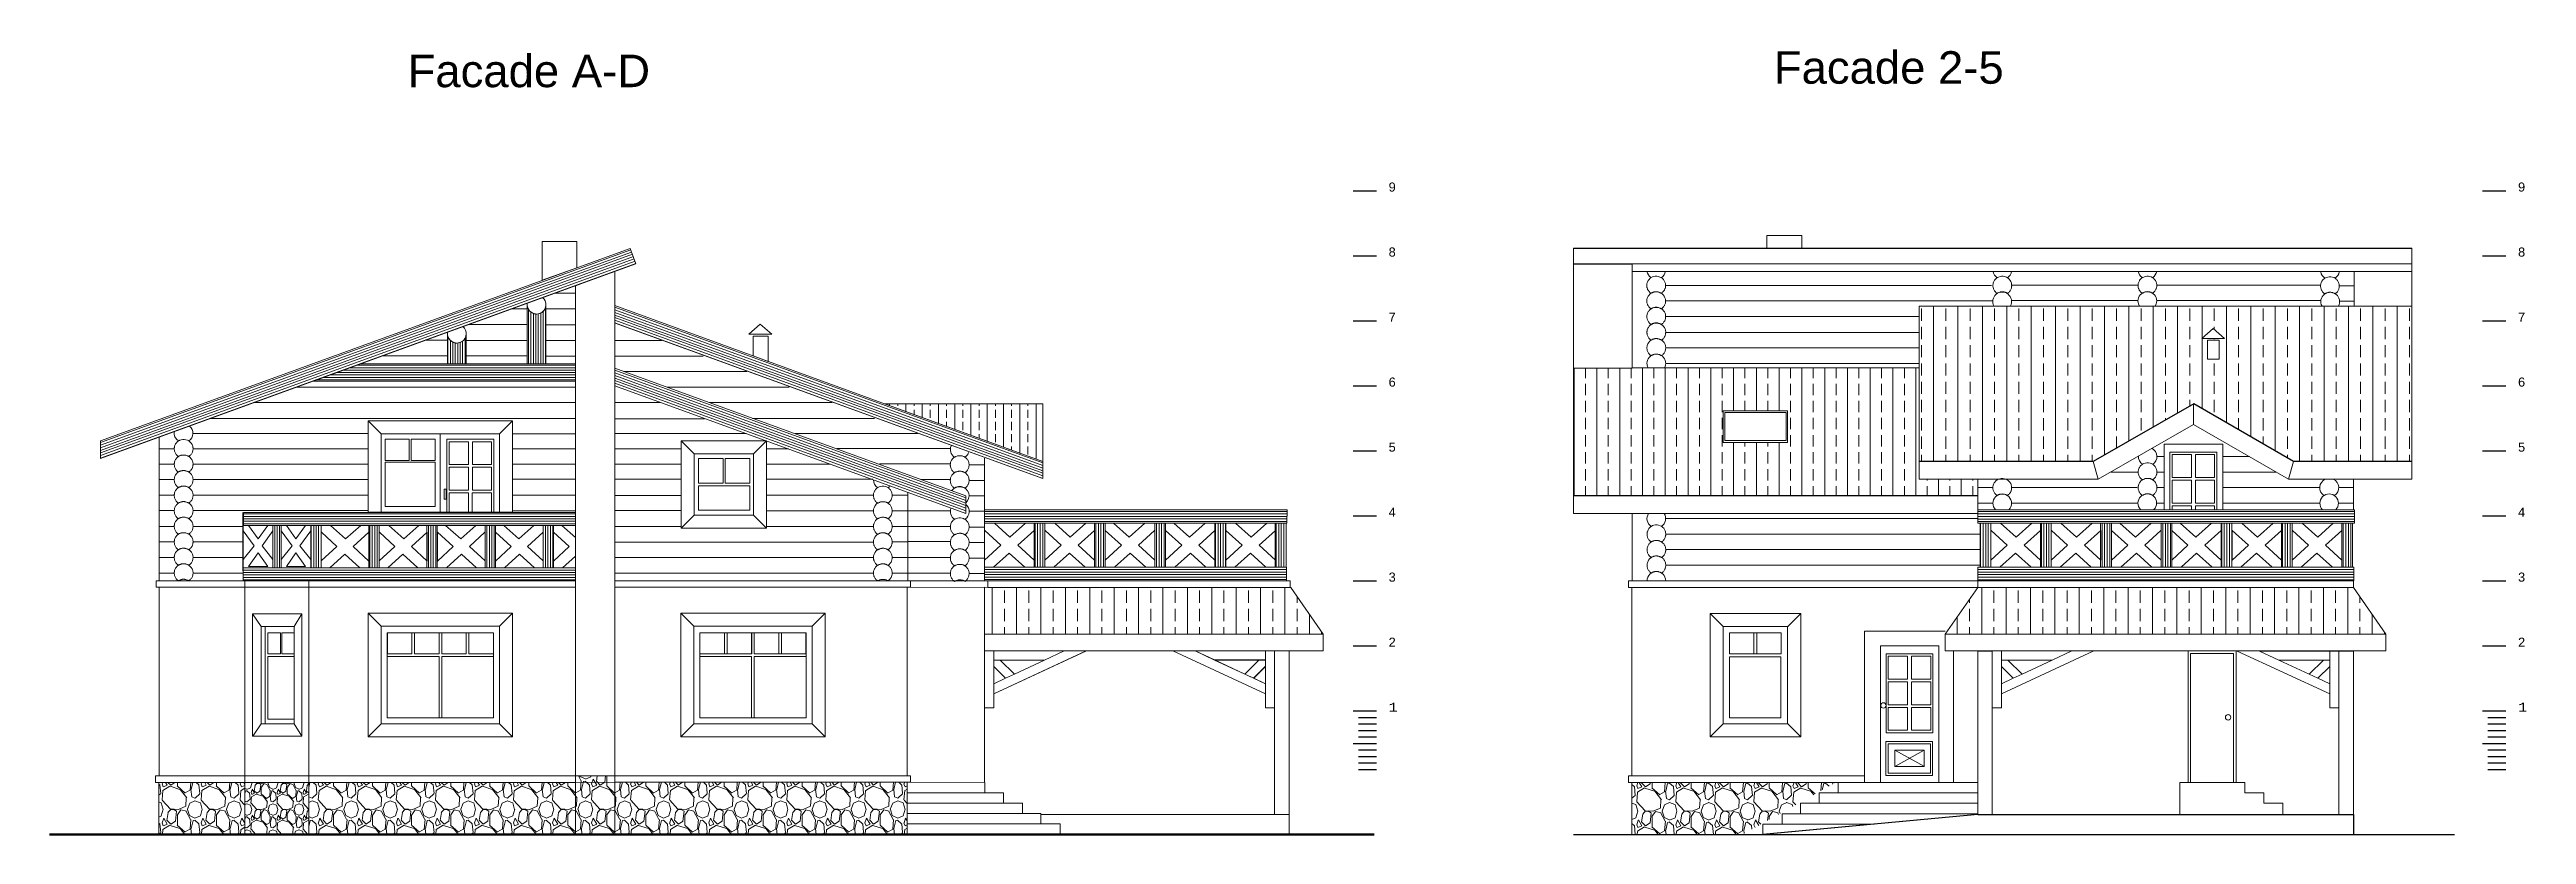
# Model space of a CAD drawing. Header units: millimetres. Extents: x 206455 to 265096, y 21531 to 53708.
# Drawn here: x 206455 to 244518, y 41634 to 53708 of the extents above; entities that cross this region are included whole.
import ezdxf

# ---------------------------------------------------------------- set-up
doc = ezdxf.new("R2010")
doc.units = ezdxf.units.MM
doc.layers.add('hatches', color=8, linetype='Continuous')
doc.layers.add('wall', color=5, linetype='Continuous')
doc.layers.add('txt', color=7, linetype='Continuous', lineweight=13)
doc.styles.get("Standard").update_dxf_attribs({"font": 'arial.ttf'})
pattern_1 = [(318.0128, (-75114.2, -186750.63), (5400.000805, -4799.9989393), [80.7216, -7991.4528]), (274.9697, (-75054.2, -186804.632), (-599.9947842, 7200.000631), [138.5208, -13713.555]), (222.5104, (-75042.2, -186942.63), (6600.0052043, 5999.994431), [97.6728, -9669.6192]), (357.2737, (-74892.2, -187176.632), (-12000.000177, 599.9976106), [126.1428, -12488.1348]), (22.8337, (-74766.2, -187182.632), (-7199.997847, -3000.0059433), [123.693, -12245.6238]), (87.2737, (-74652.2, -187134.632), (-599.9976106, -12000.000177), [126.1428, -12488.1348]), (127.6942, (-74646.201, -187008.632), (5999.9942431, -7800.0044074), [166.8174, -16514.9094]), (162.2553, (-74748.201, -186876.632), (-13199.9977387, 4200.0064576), [157.4928, -15591.7926]), (211.4296, (-74898.2, -186828.632), (-7799.997022, -4800.0049405), [126.57, -12530.4438]), (265.2364, (-75006.2, -186894.63), (599.9949196, 6600.000568), [144.4992, -7080.4578]), (312.3974, (-75018.201, -187038.632), (6599.9952492, -7200.0044106), [186.8688, -18500.025]), (228.8141, (-74886.2, -186582.63), (-3599.998388, -4200.001768), [63.7806, -6314.3064]), (261.4692, (-74928.2, -186630.632), (1200.004746, 7799.998971), [121.3422, -12012.9066]), (315, (-74946.2, -186750.63), (600.0002, -1e-13), [84.8526, -763.6752]), (293.1986, (-75018.2, -186792.63), (-1200.000795, 2999.999838), [45.6948, -4523.769]), (21.8014, (-75000.2, -186834.63), (-1800.000164, -599.999946), [64.6218, -3166.4772]), (120.9638, (-74940.2, -186810.63), (-1200.00149, 1799.998813), [104.9574, -3393.6138]), (251.5651, (-74994.2, -186720.63), (599.99904, 1200.00026), [75.8946, -1821.4722]), (106.3895, (-75000.2, -187182.63), (-1799.995626, 6000.001319), [106.32, -10525.707]), (160.3462, (-75030.2, -187080.63), (6600.0012814, -2399.9971484), [89.1966, -8830.4448]), (23.1986, (-75114.2, -186720.63), (-2999.999838, -1200.000795), [91.389, -4478.0748]), (73.6105, (-75030.2, -186684.63), (-1799.995626, -6000.001319), [106.32, -10525.707]), (69.444, (-74628.2, -187182.63), (-1199.997598, -3000.001107), [102.528, -5023.8744]), (24.7751, (-74592.2, -187086.63), (-6600.002053, -2999.9953135), [85.9068, -8504.7858]), (156.8014, (-74514.2, -186714.63), (-2999.999838, 1200.000795), [91.389, -4478.0748]), (107.354, (-74598.2, -186678.63), (2399.9967014, -7800.0012115), [100.5786, -9957.2544]), (159.444, (-74514.2, -187008.63), (3000.001107, -1199.997598), [51.264, -5075.1384]), (191.3099, (-74514.2, -186750.63), (-2400.00045, -599.99858), [30.594, -3028.8174]), (255.9638, (-74544.2, -186756.63), (599.998834, 1800.00033), [123.693, -2350.17]), (276.009, (-74574.2, -186876.63), (-599.9995905, 5999.9998505), [114.63, -11348.3538]), (33.6901, (-74886.2, -186810.63), (-1199.999735, -600.0008), [86.5332, -2076.7974]), (83.1572, (-74814.201, -186762.632), (1200.0047988, 10199.9996193), [151.0764, -14956.5378]), (150.9454, (-74796.2, -186612.63), (4200.000231, -2400.000016), [61.7736, -6115.6044]), (180, (-74850.2, -186582.63), (-600, -600), [36, -564]), (210.2564, (-74592.2, -186888.63), (4200.0014735, 2399.996932), [83.3544, -8252.112]), (138.0128, (-74664.2, -186930.63), (-5400.000805, 4799.9989393), [161.4432, -7910.7312]), (90, (-74784.2, -186822.63), (-600, 600), [156, -444]), (55.3048, (-74784.2, -186666.63), (-4200.0051658, -5999.9965554), [94.8684, -9391.9644]), (344.0546, (-74730.2, -186588.63), (2400.000076, -599.999934), [87.3612, -4280.7048]), (297.646, (-74646.2, -186612.632), (6000.0046279, -11399.9974843), [142.239, -14081.6844]), (265.4261, (-74580.201, -186738.632), (-599.9968807, -7800.000335), [150.4794, -14897.4444])]
pattern_2 = [(180, (104502.196, -316885.6), (-2e-14, -37.5), [])]
pattern_3 = [(90, (104502.196, -316885.6), (-37.5, 2e-14), [])]
pattern_4 = [(180, (110738.415, -330402.39), (-2e-14, -38.89875), [])]
pattern_5 = [(90, (110738.415, -330402.39), (-38.89875, 2e-14), [])]
pattern_6 = [(90, (114444.673, -330402.463), (-38.89875, 2e-14), [])]
pattern_7 = [(180, (126201.95, -330403.21), (-2e-14, -38.89875), [])]
pattern_8 = [(90, (126201.95, -330403.21), (-38.89875, 2e-14), [])]
pattern_9 = [(90, (129908.206, -330403.283), (-38.89875, 2e-14), [])]

msp = doc.modelspace()

# ---------------------------------------------------------------- texts
at = {"layer": 'txt', "color": 250, "linetype": 'Continuous', "lineweight": 15, "ltscale": 0.13}
for s, p in [('Facade 2-5', (232952, 53182)), ('Facade A-D', (211957, 53129))]:
    msp.add_text(s, height=500, dxfattribs=at).set_placement(p)
at = {"layer": 'txt', "color": 8, "attachment_point": 4}
for s, insert, char_height in [('9', (227033, 51592), 140), ('9', (244389, 51592), 140), ('8', (227033, 50592), 140), ('8', (244389, 50592), 140), ('7', (227033, 49592), 140), ('7', (244389, 49592), 140), ('6', (227033, 48592), 140), ('6', (244389, 48592), 140), ('5', (227033, 47592), 140), ('5', (244389, 47592), 140), ('4', (227033, 46592), 140), ('4', (244389, 46592), 140), ('3', (227033, 45592), 140), ('3', (244389, 45592), 140), ('2', (227033, 44592), 140), ('2', (244389, 44592), 140), ('{\\fCourier New|b0|i0|c204|p49;1}', (227033, 43592), 140.4), ('{\\fCourier New|b0|i0|c204|p49;1}', (244389, 43592), 140.4)]:
    msp.add_mtext(s, dxfattribs=dict(at, insert=insert, char_height=char_height))

# ---------------------------------------------------------------- hatches: boundary and pattern name
at = {"layer": 'wall', "linetype": 'Continuous', "lineweight": 0, "ltscale": 0.13}
h = msp.add_hatch(dxfattribs=at)
h.set_pattern_fill('ANSI31', color=253, scale=300, angle=335, style=0)
h.set_pattern_definition([(20, (104502.196, -316885.6), (-12.8257554, 35.2384733), [])])
edge = h.paths.add_edge_path()
edge.add_line((215467, 50414), (215379, 50650))
edge.add_line((215379, 50650), (207240, 47688))
edge.add_line((207240, 47688), (207240, 47418))
edge.add_line((207240, 47418), (215467, 50414))
h = msp.add_hatch(dxfattribs=at)
h.set_pattern_fill('ANSI31', color=253, scale=300, angle=45, style=0)
h.set_pattern_definition(pattern_3)
edge = h.paths.add_edge_path()
edge.add_line((213797, 49759), (213804, 49738))
edge.add_line((213804, 49738), (213816, 49710))
edge.add_line((213816, 49710), (213837, 49684))
edge.add_line((213837, 49684), (213856, 49666))
edge.add_line((213856, 49666), (213880, 49653))
edge.add_line((213880, 49653), (213901, 49645))
edge.add_line((213901, 49645), (213920, 49641))
edge.add_line((213920, 49641), (213940, 49640))
edge.add_line((213940, 49640), (213962, 49641))
edge.add_line((213962, 49641), (213987, 49647))
edge.add_line((213987, 49647), (214008, 49656))
edge.add_line((214008, 49656), (214027, 49669))
edge.add_line((214027, 49669), (214043, 49682))
edge.add_line((214043, 49682), (214057, 49700))
edge.add_line((214057, 49700), (214070, 49722))
edge.add_line((214070, 49722), (214077, 49738))
edge.add_line((214077, 49738), (214081, 49754))
edge.add_line((214081, 49754), (214084, 49776))
edge.add_line((214084, 49776), (214084, 49783))
edge.add_line((214084, 49783), (214084, 48874))
edge.add_line((214084, 48874), (213797, 48874))
edge.add_line((213797, 48874), (213797, 49760))
h = msp.add_hatch(dxfattribs=at)
h.set_pattern_fill('ANSI31', color=253, scale=300, angle=115, style=0)
h.set_pattern_definition([(160, (104501.303, -316875.046), (-12.8257554, -35.2384733), [])])
edge = h.paths.add_edge_path()
edge.add_line((215142, 49773), (215142, 49504))
edge.add_line((215142, 49504), (221718, 47109))
edge.add_line((221718, 47109), (221718, 47370))
edge.add_line((221718, 47370), (215141, 49772))
h = msp.add_hatch(dxfattribs=at)
h.set_pattern_fill('ANSI33', color=252, scale=1500, angle=45, style=0)
h.set_pattern_definition([(90, (-100218.04, -187182.63), (-375, 6e-14), []), (90, (-100030.54, -186995.13), (-375, 6e-14), [187.5, -93.75])])
h.paths.add_polyline_path([(239702, 49419), (239527, 49264), (239880, 49264)], flags=16)
h.paths.add_polyline_path([(239618, 49239), (239795, 49239), (239795, 48943), (239618, 48943)], flags=16)
edge = h.paths.add_edge_path()
edge.add_line((235185, 47371), (235185, 49760))
edge.add_line((235185, 49760), (242756, 49758))
edge.add_line((242756, 49758), (242756, 47372))
edge.add_line((242756, 47372), (240937, 47372))
edge.add_line((240937, 47372), (239399, 48259))
edge.add_line((239399, 48259), (237861, 47371))
edge.add_line((237861, 47371), (235185, 47371))
h = msp.add_hatch(dxfattribs=at)
h.set_pattern_fill('ANSI31', color=253, scale=300, angle=45, style=0)
h.set_pattern_definition(pattern_3)
edge = h.paths.add_edge_path()
edge.add_line((212572, 49312), (212587, 49267))
edge.add_line((212587, 49267), (212604, 49244))
edge.add_line((212604, 49244), (212636, 49215))
edge.add_line((212636, 49215), (212662, 49203))
edge.add_line((212662, 49203), (212694, 49194))
edge.add_line((212694, 49194), (212713, 49193))
edge.add_line((212713, 49193), (212741, 49196))
edge.add_line((212741, 49196), (212774, 49206))
edge.add_line((212774, 49206), (212795, 49217))
edge.add_line((212795, 49217), (212819, 49239))
edge.add_line((212819, 49239), (212837, 49261))
edge.add_line((212837, 49261), (212848, 49283))
edge.add_line((212848, 49283), (212854, 49305))
edge.add_line((212854, 49305), (212858, 49330))
edge.add_line((212858, 49330), (212858, 48874))
edge.add_line((212858, 48874), (212572, 48874))
edge.add_line((212572, 48874), (212572, 49312))
h = msp.add_hatch(dxfattribs=at)
h.set_pattern_fill('ANSI31', color=253, scale=300, angle=135, style=0)
h.set_pattern_definition(pattern_2)
edge = h.paths.add_edge_path()
edge.add_line((210518, 48608), (210509, 48608))
edge.add_line((210509, 48608), (211238, 48874))
edge.add_line((211238, 48874), (214538, 48874))
edge.add_line((214538, 48874), (214538, 48608))
edge.add_line((214538, 48608), (210518, 48608))
h = msp.add_hatch(dxfattribs=at)
h.set_pattern_fill('ANSI31', color=253, scale=300, angle=115, style=0)
h.set_pattern_definition([(160, (104502.196, -316885.6), (-12.8257554, -35.2384733), [])])
edge = h.paths.add_edge_path()
edge.add_line((215143, 48808), (215143, 48537))
edge.add_line((215143, 48537), (220536, 46573))
edge.add_line((220536, 46573), (220536, 46845))
edge.add_line((220536, 46845), (215143, 48807))
h = msp.add_hatch(dxfattribs=at)
h.set_pattern_fill('ANSI33', color=253, scale=1400, angle=45, style=0)
h.set_pattern_definition([(90, (42283.28, -328208.9), (-350, 6e-14), []), (90, (42458.28, -328033.9), (-350, 6e-14), [175, -87.5])])
h.paths.add_polyline_path([(232175, 48150), (233162, 48150), (233162, 47666), (232175, 47666)], flags=16)
edge = h.paths.add_edge_path()
edge.add_line((236087, 46845), (236087, 47098))
edge.add_line((236087, 47098), (235187, 47099))
edge.add_line((235187, 47099), (235187, 48810))
edge.add_line((235187, 48810), (229872, 48809))
edge.add_line((229872, 48809), (229872, 46845))
edge.add_line((229872, 46845), (236087, 46845))
h = msp.add_hatch(dxfattribs=at)
h.set_pattern_fill('ANSI33', color=253, scale=1000, angle=45, style=0)
h.set_pattern_definition([(90, (124864.25, -328208.7), (-250, 4e-14), []), (90, (124989.25, -328083.7), (-250, 4e-14), [125, -62.5])])
edge = h.paths.add_edge_path()
edge.add_line((219293, 48256), (221718, 48256))
edge.add_line((221718, 48256), (221718, 47370))
edge.add_line((221718, 47370), (219293, 48256))
h = msp.add_hatch(dxfattribs=at)
h.set_pattern_fill('ANSI31', color=253, scale=300, angle=135, style=0)
h.set_pattern_definition(pattern_2)
h.paths.add_polyline_path([(214538, 46389), (209433, 46389), (209435, 46589), (214538, 46589)])
h = msp.add_hatch(dxfattribs=at)
h.set_pattern_fill('ANSI31', color=255, scale=311.19, angle=135, style=0)
h.set_pattern_definition(pattern_4)
h.paths.add_polyline_path([(225471, 46422), (220822, 46422), (220823, 46629), (225472, 46629)])
h = msp.add_hatch(dxfattribs=at)
h.set_pattern_fill('ANSI31', color=255, scale=311.19, angle=135, style=0)
h.set_pattern_definition(pattern_7)
h.paths.add_polyline_path([(241874, 46421), (236088, 46421), (236088, 46628), (241875, 46628)])
h = msp.add_hatch(dxfattribs=at)
h.set_pattern_fill('ANSI31', color=253, scale=300, angle=45, style=0)
h.set_pattern_definition(pattern_3)
h.paths.add_polyline_path([(210013, 45736), (209888, 45736), (209888, 46388), (210013, 46388)])
h = msp.add_hatch(dxfattribs=at)
h.set_pattern_fill('ANSI31', color=253, scale=300, angle=45, style=0)
h.set_pattern_definition(pattern_3)
h.paths.add_polyline_path([(210629, 45737), (210470, 45737), (210470, 46389), (210629, 46389)])
h = msp.add_hatch(dxfattribs=at)
h.set_pattern_fill('ANSI31', color=253, scale=300, angle=45, style=0)
h.set_pattern_definition(pattern_3)
h.paths.add_polyline_path([(211522, 45737), (211363, 45737), (211363, 46389), (211522, 46389)])
h = msp.add_hatch(dxfattribs=at)
h.set_pattern_fill('ANSI31', color=253, scale=300, angle=45, style=0)
h.set_pattern_definition(pattern_3)
h.paths.add_polyline_path([(212255, 45736), (212414, 45736), (212414, 46389), (212255, 46389)])
h = msp.add_hatch(dxfattribs=at)
h.set_pattern_fill('ANSI31', color=253, scale=300, angle=45, style=0)
h.set_pattern_definition(pattern_3)
h.paths.add_polyline_path([(213149, 45737), (213308, 45737), (213308, 46389), (213149, 46389)])
h = msp.add_hatch(dxfattribs=at)
h.set_pattern_fill('ANSI31', color=253, scale=300, angle=45, style=0)
h.set_pattern_definition(pattern_3)
h.paths.add_polyline_path([(214042, 45737), (214201, 45737), (214201, 46389), (214042, 46389)])
h = msp.add_hatch(dxfattribs=at)
h.set_pattern_fill('ANSI31', color=255, scale=311.19, angle=45, style=0)
h.set_pattern_definition(pattern_5)
h.paths.add_polyline_path([(221750, 45746), (221585, 45746), (221585, 46422), (221750, 46422)])
h = msp.add_hatch(dxfattribs=at)
h.set_pattern_fill('ANSI31', color=255, scale=311.19, angle=45, style=0)
h.set_pattern_definition(pattern_5)
h.paths.add_polyline_path([(222511, 45745), (222675, 45745), (222675, 46422), (222511, 46422)])
h = msp.add_hatch(dxfattribs=at)
h.set_pattern_fill('ANSI31', color=255, scale=311.19, angle=45, style=0)
h.set_pattern_definition(pattern_5)
h.paths.add_polyline_path([(223438, 45746), (223603, 45746), (223603, 46422), (223438, 46422)])
h = msp.add_hatch(dxfattribs=at)
h.set_pattern_fill('ANSI31', color=255, scale=311.19, angle=45, style=0)
h.set_pattern_definition(pattern_6)
h.paths.add_polyline_path([(224530, 45746), (224365, 45746), (224365, 46422), (224530, 46422)])
h = msp.add_hatch(dxfattribs=at)
h.set_pattern_fill('ANSI31', color=255, scale=311.19, angle=45, style=0)
h.set_pattern_definition(pattern_6)
h.paths.add_polyline_path([(225456, 45746), (225291, 45746), (225291, 46422), (225456, 46422)])
h = msp.add_hatch(dxfattribs=at)
h.set_pattern_fill('ANSI31', color=255, scale=311.19, angle=45, style=0)
h.set_pattern_definition(pattern_8)
h.paths.add_polyline_path([(236287, 45745), (236122, 45745), (236122, 46421), (236287, 46421)])
h = msp.add_hatch(dxfattribs=at)
h.set_pattern_fill('ANSI31', color=255, scale=311.19, angle=45, style=0)
h.set_pattern_definition(pattern_8)
h.paths.add_polyline_path([(237213, 45745), (237049, 45745), (237049, 46421), (237213, 46421)])
h = msp.add_hatch(dxfattribs=at)
h.set_pattern_fill('ANSI31', color=255, scale=311.19, angle=45, style=0)
h.set_pattern_definition(pattern_8)
h.paths.add_polyline_path([(237974, 45745), (238139, 45745), (238139, 46421), (237974, 46421)])
h = msp.add_hatch(dxfattribs=at)
h.set_pattern_fill('ANSI31', color=255, scale=311.19, angle=45, style=0)
h.set_pattern_definition(pattern_8)
h.paths.add_polyline_path([(238902, 45745), (239066, 45745), (239066, 46421), (238902, 46421)])
h = msp.add_hatch(dxfattribs=at)
h.set_pattern_fill('ANSI31', color=255, scale=311.19, angle=45, style=0)
h.set_pattern_definition(pattern_9)
h.paths.add_polyline_path([(239993, 45745), (239829, 45745), (239829, 46421), (239993, 46421)])
h = msp.add_hatch(dxfattribs=at)
h.set_pattern_fill('ANSI31', color=255, scale=311.19, angle=45, style=0)
h.set_pattern_definition(pattern_9)
h.paths.add_polyline_path([(240919, 45745), (240755, 45745), (240755, 46421), (240919, 46421)])
h = msp.add_hatch(dxfattribs=at)
h.set_pattern_fill('ANSI31', color=255, scale=311.19, angle=45, style=0)
h.set_pattern_definition(pattern_9)
h.paths.add_polyline_path([(241681, 45744), (241845, 45744), (241845, 46421), (241681, 46421)])
h = msp.add_hatch(dxfattribs=at)
h.set_pattern_fill('ANSI31', color=253, scale=300, angle=135, style=0)
h.set_pattern_definition(pattern_2)
h.paths.add_polyline_path([(209432, 45536), (214538, 45536), (214538, 45736), (209432, 45736)])
h = msp.add_hatch(dxfattribs=at)
h.set_pattern_fill('ANSI31', color=255, scale=311.19, angle=135, style=0)
h.set_pattern_definition(pattern_4)
h.paths.add_polyline_path([(220823, 45538), (225461, 45538), (225461, 45745), (220823, 45745)])
h = msp.add_hatch(dxfattribs=at)
h.set_pattern_fill('ANSI31', color=255, scale=311.19, angle=135, style=0)
h.set_pattern_definition(pattern_7)
h.paths.add_polyline_path([(236087, 45537), (241864, 45537), (241864, 45745), (236087, 45745)])
h = msp.add_hatch(dxfattribs=at)
h.set_pattern_fill('ANSI33', color=253, scale=1500, angle=45, style=0)
h.set_pattern_definition([(90, (93814.7, -328208.1), (-375, 6e-14), []), (90, (94002.2, -328020.6), (-375, 6e-14), [187.5, -93.75])])
h.paths.add_polyline_path([(225528, 45434), (220823, 45436), (220824, 44713), (226028, 44714)])
h = msp.add_hatch(dxfattribs=at)
h.set_pattern_fill('ANSI33', color=253, scale=1500, angle=45, style=0)
h.set_pattern_definition([(90, (110146.43, -328208.9), (-375, 6e-14), []), (90, (110333.93, -328021.4), (-375, 6e-14), [187.5, -93.75])])
h.paths.add_polyline_path([(241860, 45433), (236087, 45433), (235587, 44713), (242359, 44713)])
h = msp.add_hatch(dxfattribs=at)
h.set_pattern_fill('GRAVEL', color=253, scale=600, angle=90, style=0)
h.set_pattern_definition(pattern_1)
h.paths.add_polyline_path([(208136, 42436), (209457, 42436), (209457, 41636), (208136, 41636)])
h = msp.add_hatch(dxfattribs=at)
h.set_pattern_fill('GRAVEL', color=253, scale=400, angle=90, style=0)
h.set_pattern_definition([(318.0128, (-74914.2, -186894.632), (3600.0005366, -3199.9992929), [53.8144, -5327.6352]), (274.9697, (-74874.201, -186930.632), (-399.9965228, 4800.0004206), [92.3472, -9142.37]), (222.5104, (-74866.2, -187022.632), (4400.0034695, 3999.9962873), [65.1152, -6446.4128]), (357.2737, (-74766.201, -187178.632), (-8000.000118, 399.9984071), [84.0952, -8325.4232]), (22.8337, (-74682.201, -187182.632), (-4799.9985647, -2000.0039622), [82.462, -8163.7492]), (87.2737, (-74606.201, -187150.632), (-399.9984071, -8000.000118), [84.0952, -8325.4232]), (127.6942, (-74602.201, -187066.632), (3999.99616206, -5200.00293825), [111.2116, -11009.9396]), (162.2553, (-74670.201, -186978.632), (-8799.9984925, 2800.0043051), [104.9952, -10394.5284]), (211.4296, (-74770.201, -186946.632), (-5199.9980146, -3200.0032937), [84.38, -8353.6292]), (265.2364, (-74842.2, -186990.63), (399.996613, 4400.0003785), [96.3328, -4720.3052]), (312.3974, (-74850.201, -187086.632), (4399.9968328, -4800.00294043), [124.5792, -12333.35]), (228.8141, (-74762.2, -186782.63), (-2399.9989253, -2800.0011787), [42.5204, -4209.5376]), (261.4692, (-74790.201, -186814.632), (800.003164, 5199.9993139), [80.8948, -8008.6044]), (315, (-74802.2, -186894.63), (400.00012, -7e-14), [56.5684, -509.1168]), (293.1986, (-74850.2, -186922.63), (-800.00053, 1999.999892), [30.4632, -3015.846]), (21.8014, (-74838.2, -186950.63), (-1200.000109, -399.999964), [43.0812, -2110.9848]), (120.9638, (-74798.2, -186934.63), (-800.000993, 1199.999209), [69.9716, -2262.4092]), (251.5651, (-74834.2, -186874.63), (399.99936, 800.000174), [50.5964, -1214.3148]), (106.3895, (-74838.201, -187182.632), (-1199.9970839, 4000.0008794), [70.88, -7017.138]), (160.3462, (-74858.2, -187114.632), (4400.0008542, -1599.998099), [59.4644, -5886.9632]), (23.1986, (-74914.2, -186874.63), (-1999.999892, -800.00053), [60.926, -2985.3832]), (73.6105, (-74858.201, -186850.632), (-1199.9970839, -4000.0008794), [70.88, -7017.138]), (69.444, (-74590.2, -187182.63), (-799.9983986, -2000.000738), [68.352, -3349.2496]), (24.7751, (-74566.2, -187118.632), (-4400.0013687, -1999.9968757), [57.2712, -5669.8572]), (156.8014, (-74514.2, -186870.63), (-1999.999892, 800.00053), [60.926, -2985.3832]), (107.354, (-74570.201, -186846.632), (1599.9978009, -5200.0008076), [67.0524, -6638.1696]), (159.444, (-74514.2, -187066.63), (2000.000738, -799.9983986), [34.176, -3383.4256]), (191.3099, (-74514.2, -186894.63), (-1600.000301, -399.999053), [20.396, -2019.2116]), (255.9638, (-74534.2, -186898.63), (399.999223, 1200.000218), [82.462, -1566.78]), (276.009, (-74554.201, -186978.632), (-399.999727, 3999.9999004), [76.42, -7565.5692]), (33.6901, (-74762.2, -186934.63), (-799.999823, -400.000534), [57.6888, -1384.5316]), (83.1572, (-74714.201, -186902.632), (800.0031992, 6799.9997462), [100.7176, -9971.0252]), (150.9454, (-74702.2, -186802.63), (2800.000154, -1600.000011), [41.1824, -4077.0696]), (180, (-74738.2, -186782.63), (-400, -400), [24, -376]), (210.2564, (-74566.2, -186986.632), (2800.0009823, 1599.9979547), [55.5696, -5501.408]), (138.0128, (-74614.2, -187014.632), (-3600.0005366, 3199.9992929), [107.6288, -5273.8208]), (90, (-74694.2, -186942.63), (-400, 400), [104, -296]), (55.3048, (-74694.2, -186838.632), (-2800.0034438, -3999.9977036), [63.2456, -6261.3096]), (344.0546, (-74658.2, -186786.63), (1600.000051, -399.999956), [58.2408, -2853.8032]), (297.646, (-74602.201, -186802.632), (4000.0030853, -7599.9983229), [94.826, -9387.7896]), (265.4261, (-74558.201, -186886.632), (-399.99792046, -5200.0002233), [100.3196, -9931.6296])])
h.paths.add_polyline_path([(209457, 41636), (210437, 41636), (210437, 42436), (209457, 42436)])
h = msp.add_hatch(dxfattribs=at)
h.set_pattern_fill('GRAVEL', color=253, scale=600, angle=90, style=0)
h.set_pattern_definition(pattern_1)
h.paths.add_polyline_path([(210437, 42436), (214538, 42436), (214536, 41637), (210437, 41637)])
h = msp.add_hatch(dxfattribs=at)
h.set_pattern_fill('GRAVEL', color=252, scale=600, angle=90, style=0)
h.set_pattern_definition(pattern_1)
h.paths.add_polyline_path([(215142, 42437), (214538, 42436), (214538, 42537), (215142, 42537)])
h.paths.add_polyline_path([(214536, 41637), (215141, 41637), (215142, 42437), (214538, 42436)])
edge = h.paths.add_edge_path(flags=17)
edge.add_line((214538, 42537), (215142, 42537))
h = msp.add_hatch(dxfattribs=at)
h.set_pattern_fill('GRAVEL', color=253, scale=600, angle=90, style=0)
h.set_pattern_definition(pattern_1)
h.paths.add_polyline_path([(215142, 42437), (219635, 42437), (219635, 41636), (215142, 41636)])
h = msp.add_hatch(dxfattribs=at)
h.set_pattern_fill('GRAVEL', color=253, scale=600, angle=90, style=0)
h.set_pattern_definition([(318.0128, (109546.434, -327776.917), (5400.000805, -4799.9989393), [80.7216, -7991.4528]), (274.9697, (109606.434, -327830.917), (-599.9947842, 7200.0006309), [138.5208, -13713.555]), (222.5104, (109618.434, -327968.917), (6600.0052043, 5999.994431), [97.6728, -9669.6192]), (357.2737, (109768.434, -328202.917), (-12000.000177, 599.9976106), [126.1428, -12488.1348]), (22.8337, (109894.434, -328208.917), (-7199.997847, -3000.0059433), [123.693, -12245.6238]), (87.2737, (110008.434, -328160.917), (-599.9976106, -12000.000177), [126.1428, -12488.1348]), (127.6942, (110014.434, -328034.917), (5999.9942431, -7800.0044074), [166.8174, -16514.9094]), (162.2553, (109912.434, -327902.917), (-13199.9977387, 4200.0064576), [157.4928, -15591.7926]), (211.4296, (109762.434, -327854.917), (-7799.9970219, -4800.0049405), [126.57, -12530.4438]), (265.2364, (109654.434, -327920.917), (599.9949196, 6600.000568), [144.4992, -7080.4578]), (312.3974, (109642.434, -328064.917), (6599.9952492, -7200.0044106), [186.8688, -18500.025]), (228.8141, (109774.434, -327608.92), (-3599.998388, -4200.001768), [63.7806, -6314.3064]), (261.4692, (109732.434, -327656.917), (1200.004746, 7799.998971), [121.3422, -12012.9066]), (315, (109714.43, -327776.9), (600.0002, -1e-13), [84.8526, -763.6752]), (293.1986, (109642.434, -327818.92), (-1200.000795, 2999.999838), [45.6948, -4523.769]), (21.8014, (109660.43, -327860.92), (-1800.000164, -599.999946), [64.6218, -3166.4772]), (120.9638, (109720.43, -327836.92), (-1200.00149, 1799.998813), [104.9574, -3393.6138]), (251.5651, (109666.43, -327746.92), (599.99904, 1200.00026), [75.8946, -1821.4722]), (106.3895, (109660.434, -328208.917), (-1799.995626, 6000.001319), [106.32, -10525.707]), (160.3462, (109630.434, -328106.917), (6600.0012814, -2399.9971484), [89.1966, -8830.4448]), (23.1986, (109546.434, -327746.92), (-2999.999838, -1200.000795), [91.389, -4478.0748]), (73.6105, (109630.434, -327710.917), (-1799.995626, -6000.001319), [106.32, -10525.707]), (69.444, (110032.434, -328208.92), (-1199.997598, -3000.001107), [102.528, -5023.8744]), (24.7751, (110068.434, -328112.917), (-6600.002053, -2999.9953135), [85.9068, -8504.7858]), (156.8014, (110146.434, -327740.92), (-2999.999838, 1200.000795), [91.389, -4478.0748]), (107.354, (110062.434, -327704.917), (2399.9967014, -7800.0012115), [100.5786, -9957.2544]), (159.444, (110146.434, -328034.92), (3000.001107, -1199.997598), [51.264, -5075.1384]), (191.3099, (110146.43, -327776.92), (-2400.00045, -599.99858), [30.594, -3028.8174]), (255.9638, (110116.43, -327782.92), (599.998834, 1800.00033), [123.693, -2350.17]), (276.009, (110086.434, -327902.917), (-599.9995905, 5999.9998505), [114.63, -11348.3538]), (33.6901, (109774.43, -327836.92), (-1199.999735, -600.0008), [86.5332, -2076.7974]), (83.1572, (109846.434, -327788.917), (1200.0047988, 10199.9996193), [151.0764, -14956.5378]), (150.9454, (109864.434, -327638.92), (4200.000231, -2400.000016), [61.7736, -6115.6044]), (180, (109810.43, -327608.9), (-600, -600), [36, -564]), (210.2564, (110068.434, -327914.917), (4200.0014735, 2399.996932), [83.3544, -8252.112]), (138.0128, (109996.434, -327956.917), (-5400.000805, 4799.9989393), [161.4432, -7910.7312]), (90, (109876.43, -327848.9), (-600, 600), [156, -444]), (55.3048, (109876.434, -327692.917), (-4200.0051658, -5999.9965554), [94.8684, -9391.9644]), (344.0546, (109930.434, -327614.92), (2400.000076, -599.999934), [87.3612, -4280.7048]), (297.646, (110014.434, -327638.917), (6000.0046279, -11399.9974843), [142.239, -14081.6844]), (265.4261, (110080.434, -327764.917), (-599.9968807, -7800.000335), [150.4794, -14897.4444])])
h.paths.add_polyline_path([(230772, 42435), (233902, 42435), (232473, 41635), (230772, 41635)])

# ---------------------------------------------------------------- linework, layer by layer
at = {"layer": 'hatches', "color": 8}
for p, q in [((226486, 51536), (226846, 51536)), ((243842, 51536), (244201, 51536)), ((226486, 50536), (226846, 50536)), ((243842, 50536), (244201, 50536)), ((226486, 49536), (226846, 49536)), ((243842, 49536), (244201, 49536)), ((226486, 48536), (226846, 48536)), ((243842, 48536), (244201, 48536)), ((226486, 47536), (226846, 47536)), ((243842, 47536), (244201, 47536)), ((226486, 46536), (226846, 46536)), ((243842, 46536), (244201, 46536)), ((226486, 45536), (226846, 45536)), ((243842, 45536), (244201, 45536)), ((226486, 44536), (226846, 44536)), ((243842, 44536), (244201, 44536)), ((226486, 43536), (226846, 43536)), ((226568, 43436), (226846, 43436)), ((243842, 43536), (244201, 43536)), ((243924, 43436), (244201, 43436)), ((226486, 43036), (226846, 43036)), ((226568, 43336), (226846, 43336)), ((226568, 43236), (226846, 43236)), ((226568, 43136), (226846, 43136)), ((243842, 43036), (244201, 43036)), ((243924, 43336), (244201, 43336)), ((243924, 43236), (244201, 43236)), ((243924, 43136), (244201, 43136)), ((226568, 42936), (226846, 42936)), ((226568, 42836), (226846, 42836)), ((226568, 42736), (226846, 42736)), ((226568, 42636), (226846, 42636)), ((243924, 42936), (244201, 42936)), ((243924, 42836), (244201, 42836)), ((243924, 42736), (244201, 42736)), ((243924, 42636), (244201, 42636))]:
    msp.add_line(p, q, dxfattribs=at)
at = {"layer": 'wall', "color": 252, "linetype": 'Continuous', "lineweight": 30, "ltscale": 0.13}
for p, q in [((229872, 50651), (242752, 50651)), ((229875, 46847), (236088, 46847))]:
    msp.add_line(p, q, dxfattribs=at)
at = {"layer": 'wall', "color": 250, "linetype": 'Continuous', "lineweight": 0, "ltscale": 0.13}
msp.add_line((230773, 50293), (242754, 50293), dxfattribs=at)
at = {"layer": 'wall', "color": 250, "linetype": 'Continuous', "lineweight": 15}
for p, q in [((241871, 49756), (241871, 50293)), ((231290, 48881), (235187, 48881)), ((208141, 45538), (208141, 47740)), ((220824, 45539), (220824, 47425)), ((219642, 45537), (219642, 46899)), ((236087, 46629), (236087, 47095)), ((241861, 46629), (241861, 47102)), ((230773, 45534), (230773, 46573))]:
    msp.add_line(p, q, dxfattribs=at)
at = {"layer": 'wall', "color": 252, "linetype": 'Continuous', "lineweight": 5, "ltscale": 0.13}
for p, q in [((214212, 49959), (214535, 49959)), ((213548, 49717), (213795, 49717)), ((214087, 49720), (214543, 49720)), ((212233, 49236), (212575, 49236)), ((212858, 49234), (213792, 49234)), ((212893, 49480), (213799, 49480)), ((214089, 49235), (214536, 49235)), ((214090, 49475), (214540, 49475)), ((215142, 49231), (215865, 49231)), ((211578, 48996), (212570, 48996)), ((212860, 48996), (213798, 48996)), ((214089, 48993), (214536, 48993)), ((215145, 48993), (216501, 48993)), ((215285, 48756), (217170, 48756)), ((210257, 48515), (214539, 48515)), ((215946, 48516), (217822, 48516)), ((208936, 48035), (214538, 48035)), ((209607, 48280), (214538, 48280)), ((215145, 48280), (215839, 48280)), ((215150, 48030), (216520, 48030)), ((216595, 48278), (218481, 48278)), ((217257, 48035), (219132, 48035)), ((208659, 47801), (211350, 47801)), ((213567, 47799), (214538, 47799)), ((215143, 47800), (217159, 47800)), ((217912, 47801), (219796, 47801)), ((208661, 47566), (211348, 47566)), ((208661, 47330), (211347, 47330)), ((213565, 47331), (214540, 47331)), ((213569, 47564), (214538, 47564)), ((215143, 47565), (216165, 47565)), ((215143, 47328), (216165, 47328)), ((217474, 47564), (217812, 47564)), ((217474, 47331), (218454, 47331)), ((218554, 47571), (220293, 47571)), ((219207, 47333), (220295, 47333)), ((208662, 47096), (211348, 47096)), ((208665, 46854), (211347, 46854)), ((213566, 47098), (214538, 47098)), ((213567, 46853), (214537, 46853)), ((215143, 47098), (216168, 47098)), ((215143, 46848), (216163, 46848)), ((217473, 47100), (219107, 47100)), ((217474, 46854), (219117, 46854)), ((219405, 46851), (219642, 46851)), ((219843, 47094), (220295, 47094)), ((208664, 46616), (211347, 46616)), ((215140, 46620), (216160, 46620)), ((217475, 46615), (219113, 46615)), ((219405, 46615), (219641, 46615)), ((220296, 46612), (219646, 46612)), ((208660, 46134), (209435, 46134)), ((208662, 46372), (209429, 46372)), ((215141, 46133), (219117, 46133)), ((215143, 46372), (216166, 46372)), ((217474, 46371), (219113, 46371)), ((219405, 46371), (219641, 46371)), ((219405, 46135), (219641, 46135)), ((220298, 46139), (219655, 46139)), ((220296, 46370), (219657, 46370)), ((208660, 45896), (209431, 45896)), ((215144, 45896), (219111, 45896)), ((219405, 45895), (219642, 45895)), ((220296, 45894), (219655, 45894)), ((208660, 45652), (209431, 45652)), ((215144, 45655), (219118, 45655)), ((219405, 45655), (219642, 45655)), ((220296, 45652), (219657, 45652))]:
    msp.add_line(p, q, dxfattribs=at)
at = {"layer": 'wall', "color": 252, "linetype": 'Continuous', "lineweight": 5}
for p, q in [((236297, 50076), (231290, 50076)), ((236606, 50081), (238548, 50081)), ((238836, 50082), (241354, 50082)), ((241640, 50074), (241870, 50074)), ((236320, 49841), (231290, 49841)), ((231291, 49601), (235190, 49601)), ((236606, 49846), (238549, 49846)), ((238836, 49847), (241356, 49847)), ((241640, 49838), (241870, 49838)), ((231290, 49357), (235190, 49357)), ((231290, 49122), (235185, 49122)), ((208371, 47331), (208134, 47331)), ((208371, 47566), (208135, 47566)), ((220586, 47321), (220822, 47321)), ((238547, 47209), (238138, 47209)), ((238843, 47448), (238957, 47448)), ((238845, 47209), (238958, 47209)), ((240260, 47448), (239852, 47448)), ((239856, 47209), (240666, 47209)), ((208371, 47095), (208134, 47095)), ((208371, 46852), (208134, 46852)), ((220586, 47081), (220823, 47081)), ((220587, 46843), (220824, 46843)), ((236317, 46970), (236086, 46970)), ((236604, 46970), (238538, 46970)), ((238839, 46970), (238953, 46970)), ((241341, 46970), (239854, 46970)), ((241631, 46970), (241861, 46970)), ((208371, 46616), (208135, 46616)), ((220587, 46607), (220823, 46607)), ((231294, 46496), (236087, 46496)), ((236318, 46732), (236087, 46732)), ((236603, 46732), (238546, 46732)), ((238835, 46733), (238953, 46733)), ((241342, 46733), (239854, 46733)), ((241630, 46733), (241861, 46733)), ((208371, 46372), (208135, 46372)), ((208371, 46136), (208135, 46136)), ((220587, 46363), (220823, 46363)), ((220587, 46127), (220823, 46127)), ((231293, 46252), (236121, 46252)), ((208371, 45896), (208134, 45896)), ((220587, 45887), (220823, 45887)), ((231293, 46017), (236121, 46017)), ((231293, 45777), (236125, 45777)), ((208371, 45656), (208134, 45656)), ((220587, 45647), (220823, 45647))]:
    msp.add_line(p, q, dxfattribs=at)
at = {"layer": 'wall', "color": 250, "linetype": 'Continuous', "lineweight": 30, "ltscale": 0.13}
for p, q in [((209432, 45688), (209432, 46587)), ((236087, 41942), (232781, 41635))]:
    msp.add_line(p, q, dxfattribs=at)
at = {"layer": 'wall', "color": 250, "linetype": 'Continuous', "lineweight": 15, "ltscale": 0.13}
for p, q in [((213570, 46615), (214540, 46615)), ((230772, 42535), (230772, 45433)), ((209708, 44835), (209576, 45030)), ((210214, 44835), (210334, 45030)), ((209707, 43338), (209577, 43145)), ((210214, 43337), (210334, 43146)), ((214538, 42537), (215142, 42537)), ((230772, 41635), (230772, 42435))]:
    msp.add_line(p, q, dxfattribs=at)
at = {"layer": 'wall', "color": 250, "linetype": 'Continuous', "lineweight": 50, "ltscale": 0.13}
msp.add_line((226812, 41635), (206455, 41635), dxfattribs=at)
at = {"layer": 'wall', "color": 250, "linetype": 'Continuous', "lineweight": 15, "ltscale": 0.13}
for points in [[(215467, 50414), (215379, 50650), (207240, 47688), (207240, 47418), (215467, 50414)], [(230773, 48808), (230773, 50410), (242757, 50410), (242757, 49758), (235188, 49760), (235188, 48810), (230775, 48810)], [(215142, 49773), (215142, 49504), (221718, 47109), (221718, 47370), (215141, 49772)], [(235185, 47371), (235185, 49760), (242756, 49758), (242756, 47372), (240937, 47372), (239399, 48259), (237861, 47371), (235185, 47371)], [(215143, 48808), (215143, 48537), (220536, 46573), (220536, 46845), (215143, 48807)], [(236087, 46845), (236087, 47098), (235187, 47099), (235187, 48810), (229872, 48809), (229872, 46845), (236087, 46845)], [(211549, 47798), (211349, 47997)], [(213368, 47798), (213567, 47997)], [(216363, 47488), (216162, 47690)], [(217473, 47690), (217274, 47489)], [(216362, 46545), (216162, 46347)], [(217274, 46546), (217474, 46346)], [(209430, 46304), (209598, 46073), (209430, 45862), (209430, 46304)], [(209807, 46389), (209514, 46389), (209661, 46182), (209807, 46389)], [(209888, 46304), (209720, 46073), (209888, 45862), (209888, 46304)], [(210013, 46304), (210181, 46073), (210013, 45862), (210013, 46304)], [(210094, 46389), (210386, 46389), (210240, 46182), (210094, 46389)], [(210471, 46304), (210302, 46073), (210471, 45862), (210471, 46304)], [(210632, 46282), (210870, 46065), (210629, 45842), (210629, 46280)], [(210781, 46389), (211237, 46389), (211005, 46182), (210774, 46389)], [(211363, 46282), (211122, 46063), (211363, 45840), (211363, 46282)], [(211525, 46282), (211763, 46065), (211522, 45842), (211522, 46281)], [(211674, 46389), (212130, 46389), (211898, 46182), (211667, 46389)], [(212256, 46282), (212015, 46063), (212256, 45840), (212256, 46282)], [(212415, 46282), (212656, 46063), (212415, 45840), (212415, 46282)], [(212997, 46389), (212541, 46389), (212773, 46182), (213004, 46389)], [(213146, 46282), (212908, 46065), (213149, 45842), (213149, 46281)], [(213308, 46282), (213549, 46063), (213308, 45840), (213308, 46282)], [(213890, 46389), (213434, 46389), (213665, 46182), (213897, 46389)], [(214039, 46282), (213801, 46065), (214042, 45842), (214042, 46280)], [(214201, 46283), (214442, 46063), (214201, 45840), (214201, 46283)], [(214538, 46389), (214327, 46389), (214538, 46200), (214538, 46389)], [(220827, 46312), (221074, 46086), (220823, 45855), (220823, 46310)], [(220981, 46422), (221454, 46422), (221214, 46207), (220974, 46422)], [(221585, 46312), (221335, 46084), (221585, 45853), (221585, 46312)], [(221753, 46312), (222000, 46086), (221750, 45855), (221750, 46310)], [(221908, 46422), (222380, 46422), (222141, 46207), (221901, 46422)], [(222512, 46312), (222261, 46084), (222512, 45853), (222512, 46312)], [(222676, 46312), (222927, 46084), (222676, 45853), (222676, 46312)], [(223280, 46422), (222807, 46422), (223047, 46207), (223287, 46422)], [(223435, 46312), (223188, 46086), (223438, 45855), (223438, 46310)], [(223603, 46312), (223853, 46084), (223603, 45853), (223603, 46312)], [(224206, 46422), (223734, 46422), (223974, 46207), (224213, 46422)], [(224361, 46312), (224114, 46086), (224364, 45855), (224364, 46310)], [(224533, 46311), (224780, 46086), (224530, 45855), (224530, 46310)], [(224688, 46422), (225160, 46422), (224921, 46207), (224681, 46422)], [(225292, 46311), (225041, 46084), (225292, 45853), (225292, 46311)], [(236290, 46311), (236537, 46085), (236287, 45854), (236287, 46309)], [(236445, 46421), (236918, 46421), (236678, 46206), (236438, 46421)], [(237049, 46311), (236798, 46083), (237049, 45852), (237049, 46311)], [(237217, 46311), (237464, 46085), (237213, 45854), (237213, 46309)], [(237371, 46421), (237844, 46421), (237604, 46206), (237364, 46421)], [(237975, 46311), (237725, 46083), (237975, 45852), (237975, 46311)], [(238140, 46311), (238390, 46083), (238140, 45852), (238140, 46311)], [(238744, 46421), (238271, 46421), (238511, 46206), (238751, 46421)], [(238898, 46311), (238651, 46085), (238902, 45854), (238902, 46309)], [(239066, 46311), (239316, 46083), (239066, 45852), (239066, 46311)], [(239670, 46421), (239197, 46421), (239437, 46206), (239677, 46421)], [(239824, 46311), (239578, 46085), (239828, 45854), (239828, 46309)], [(239997, 46311), (240244, 46085), (239993, 45854), (239993, 46309)], [(240151, 46421), (240624, 46421), (240384, 46206), (240144, 46421)], [(240755, 46311), (240505, 46083), (240755, 45852), (240755, 46311)], [(240923, 46311), (241170, 46085), (240919, 45854), (240919, 46309)], [(241078, 46421), (241550, 46421), (241310, 46206), (241070, 46421)], [(241681, 46311), (241431, 46083), (241681, 45852), (241681, 46311)], [(209807, 45758), (209514, 45758), (209661, 45965), (209807, 45758)], [(210094, 45758), (210386, 45758), (210240, 45965), (210094, 45758)], [(210392, 45739), (210392, 45737), (210389, 45737)], [(210769, 45737), (211224, 45737), (210993, 45944), (210762, 45737)], [(211363, 45739), (211363, 45737), (211360, 45737)], [(211662, 45737), (212117, 45737), (211886, 45944), (211655, 45737)], [(213009, 45737), (212554, 45737), (212785, 45944), (213016, 45737)], [(213308, 45739), (213308, 45737), (213310, 45737)], [(213902, 45737), (213447, 45737), (213678, 45944), (213909, 45737)], [(214201, 45740), (214201, 45737), (214203, 45737)], [(214201, 45739), (214201, 45737), (214203, 45737)], [(214538, 45736), (214339, 45736), (214539, 45916), (214538, 45736)], [(220969, 45746), (221441, 45746), (221201, 45961), (220962, 45746)], [(221585, 45749), (221585, 45746), (221583, 45746)], [(221895, 45746), (222368, 45746), (222128, 45961), (221888, 45746)], [(223293, 45746), (222820, 45746), (223060, 45961), (223300, 45746)], [(223603, 45749), (223603, 45746), (223605, 45746)], [(224219, 45746), (223747, 45746), (223986, 45961), (224226, 45746)], [(224675, 45746), (225147, 45746), (224908, 45961), (224668, 45746)], [(225291, 45749), (225291, 45746), (225289, 45746)], [(236432, 45745), (236905, 45745), (236665, 45960), (236425, 45745)], [(237049, 45748), (237049, 45745), (237046, 45745)], [(237358, 45745), (237831, 45745), (237591, 45960), (237351, 45745)], [(238756, 45745), (238284, 45745), (238524, 45960), (238763, 45745)], [(239066, 45748), (239066, 45745), (239069, 45745)], [(239683, 45745), (239210, 45745), (239450, 45960), (239690, 45745)], [(240138, 45745), (240611, 45745), (240371, 45960), (240131, 45745)], [(240755, 45748), (240755, 45745), (240752, 45745)], [(241065, 45745), (241537, 45745), (241297, 45960), (241058, 45745)], [(220825, 42436), (220825, 45433)], [(211552, 44837), (211353, 45036)], [(213371, 44837), (213571, 45036)], [(216354, 44837), (216154, 45036)], [(218173, 44837), (218373, 45036)], [(232173, 44836), (231973, 45035)], [(233165, 44836), (233365, 45035)], [(234345, 42434), (234345, 44764), (235587, 44764)], [(220965, 43582), (220965, 43582), (220965, 44457), (220825, 44457), (220825, 43582), (220965, 43582)], [(220965, 43582), (220965, 43582), (220965, 44457), (220825, 44457), (220825, 43582), (220965, 43582)], [(222046, 44458), (222387, 44458), (220965, 43798), (220965, 43954), (220965, 43954)], [(221747, 44318), (220965, 44318), (220965, 44458), (222047, 44458), (221747, 44318)], [(221746, 44317), (220965, 44317), (220965, 44457), (222046, 44457), (221746, 44318)], [(220965, 44318), (221064, 44318), (221281, 44101), (221146, 44038), (220965, 44219), (220965, 44318)], [(220965, 44318), (221065, 44318), (221281, 44101), (221147, 44038), (220965, 44220), (220965, 44318)], [(220965, 44220), (221147, 44038), (220965, 43954), (220965, 44220), (220965, 44220)], [(220965, 44219), (221146, 44038), (220965, 43953), (220965, 44219), (220965, 44219)], [(222047, 44458), (222388, 44458), (220966, 43798), (220966, 43954), (220966, 43954)], [(221064, 44317), (221746, 44317), (221281, 44101), (221064, 44317)], [(221065, 44318), (221746, 44318), (221281, 44101), (221065, 44318)], [(224058, 44459), (223717, 44458), (225139, 43799), (225139, 43955), (225139, 43955)], [(224059, 44459), (223718, 44459), (225140, 43799), (225140, 43955), (225140, 43955)], [(224358, 44318), (225140, 44318), (225140, 44458), (224058, 44458), (224358, 44318)], [(224359, 44319), (225140, 44319), (225140, 44458), (224059, 44458), (224359, 44319)], [(225041, 44319), (224359, 44319), (224824, 44102), (225041, 44319)], [(225040, 44318), (224359, 44318), (224824, 44101), (225040, 44318)], [(225140, 44319), (225041, 44319), (224824, 44102), (224959, 44039), (225140, 44221), (225140, 44319)], [(225140, 44318), (225040, 44318), (224824, 44101), (224958, 44039), (225140, 44220), (225140, 44318)], [(225140, 44220), (224958, 44039), (225140, 43954), (225140, 44220), (225140, 44220)], [(225140, 44221), (224959, 44039), (225140, 43954), (225140, 44221), (225140, 44221)], [(225140, 43583), (225140, 43583), (225140, 44458), (225280, 44458), (225280, 43583), (225140, 43583)], [(225140, 43583), (225140, 43583), (225140, 44458), (225280, 44458), (225280, 43583), (225140, 43583)], [(235715, 44457), (235715, 42435)], [(236450, 43581), (236450, 43581), (236450, 44457), (236310, 44457), (236310, 43581), (236450, 43581)], [(236449, 44317), (236549, 44317), (236766, 44100), (236631, 44037), (236450, 44219), (236450, 44317)], [(237531, 44458), (237872, 44457), (236450, 43797), (236450, 43953), (236450, 43953)], [(237231, 44317), (236450, 44317), (236450, 44457), (237531, 44457), (237231, 44317)], [(236450, 44219), (236631, 44037), (236450, 43953), (236450, 44219), (236450, 44219)], [(236549, 44317), (237231, 44317), (236766, 44100), (236549, 44317)], [(240415, 44457), (240074, 44456), (241496, 43797), (241496, 43953), (241496, 43953)], [(240715, 44316), (241496, 44316), (241496, 44456), (240415, 44456), (240715, 44316)], [(241397, 44316), (240715, 44316), (241180, 44099), (241397, 44316)], [(241496, 44316), (241397, 44316), (241180, 44099), (241314, 44037), (241496, 44218), (241496, 44316)], [(241496, 44218), (241314, 44037), (241496, 43952), (241496, 44218), (241496, 44218)], [(241496, 43581), (241496, 43581), (241496, 44456), (241636, 44456), (241636, 43581), (241496, 43581)], [(211353, 43138), (211551, 43336)], [(213570, 43136), (213371, 43336)], [(216155, 43136), (216355, 43336)], [(218373, 43138), (218174, 43336)], [(231974, 43135), (232174, 43335)], [(233366, 43135), (233166, 43335)], [(234814, 42930), (235266, 42681), (234814, 42681), (235265, 42930)], [(219687, 42437), (220826, 42436), (220826, 42276), (221117, 42276), (219636, 42276), (221117, 42276), (221117, 42116), (219636, 42116), (221404, 42116), (221404, 41955), (219635, 41955), (221687, 41955), (221687, 41796), (219636, 41796), (221984, 41796), (221984, 41636)], [(236083, 42434), (233940, 42434), (233940, 42274), (233648, 42274), (236083, 42274), (233649, 42274), (233649, 42114), (236083, 42114), (233361, 42114), (233361, 41954), (236086, 41954), (233079, 41954), (233079, 41795), (234501, 41795), (232782, 41795), (232782, 41634)], [(239189, 41943), (239189, 42434), (240191, 42434), (240191, 42274), (240482, 42274), (240482, 42114), (240772, 42114), (240772, 41943)], [(221687, 41944), (225502, 41944), (225502, 41636)]]:
    msp.add_lwpolyline(points, dxfattribs=at)
for points in [[(214559, 50352), (214025, 50158), (214025, 50757), (214559, 50757)], [(242757, 50652), (229875, 50652), (229875, 50411), (242757, 50411)], [(233381, 50655), (232847, 50652), (232847, 50845), (233381, 50845)], [(214538, 50076), (215142, 50296), (215142, 42537), (214538, 42537)], [(229875, 50409), (230774, 50409), (230774, 48808), (229875, 48808)], [(217375, 49484), (217375, 49484), (217200, 49329), (217554, 49329)], [(217266, 48996), (217496, 48912), (217496, 49299), (217266, 49299)], [(239702, 49419), (239702, 49419), (239527, 49264), (239880, 49264)], [(239618, 49239), (239795, 49239), (239795, 48943), (239618, 48943)], [(213567, 47997), (211349, 47997), (211349, 46590), (213567, 46590)], [(232175, 48150), (233162, 48150), (233162, 47666), (232175, 47666)], [(233140, 47692), (232197, 47692), (232197, 48124), (233140, 48124)], [(239399, 48259), (237861, 47371), (237937, 47099), (239400, 47943)], [(239399, 48259), (240936, 47371), (240862, 47099), (239400, 47943)], [(212460, 47798), (211549, 47798), (211549, 46590), (212460, 46590)], [(213369, 47798), (211549, 47798), (211549, 46590), (213369, 46590)], [(211982, 47715), (211611, 47715), (211611, 47388), (211982, 47388)], [(212381, 47388), (212011, 47388), (212011, 47715), (212381, 47715)], [(212561, 47714), (213282, 47714), (213282, 46590), (212561, 46590)], [(216162, 47690), (217474, 47690), (217474, 46345), (216162, 46345)], [(238952, 47639), (239853, 47639), (239853, 46628), (238952, 46628)], [(212381, 47361), (211611, 47361), (211611, 46681), (212381, 46681)], [(216362, 47489), (217274, 47489), (217274, 46546), (216362, 46546)], [(216428, 47038), (216806, 47038), (216806, 47415), (216428, 47415)], [(216839, 47038), (217216, 47038), (217216, 47415), (216839, 47415)], [(237861, 47371), (235185, 47371), (235185, 47098), (237937, 47098)], [(239760, 46628), (239039, 46628), (239039, 47515), (239760, 47515)], [(239073, 47477), (239370, 47477), (239370, 47125), (239073, 47125)], [(239430, 47125), (239726, 47125), (239726, 47477), (239430, 47477)], [(240937, 47371), (242757, 47371), (242758, 47098), (240861, 47098)], [(212549, 46946), (212518, 46946), (212518, 46793), (212549, 46793)], [(212892, 46891), (212595, 46891), (212595, 46590), (212892, 46590)], [(213248, 46590), (212951, 46590), (212951, 46891), (213248, 46891)], [(216428, 46999), (217215, 46999), (217215, 46623), (216428, 46623)], [(236087, 46845), (229873, 46845), (229873, 46572), (236087, 46572)], [(239073, 47084), (239369, 47084), (239369, 46732), (239073, 46732)], [(239430, 47084), (239726, 47084), (239726, 46732), (239430, 46732)], [(214538, 46389), (209433, 46389), (209435, 46589), (214538, 46589)], [(225471, 46422), (220822, 46422), (220823, 46629), (225472, 46629)], [(241874, 46421), (236088, 46421), (236088, 46628), (241875, 46628)], [(239370, 46692), (239073, 46692), (239073, 46628), (239370, 46628)], [(239726, 46692), (239430, 46692), (239430, 46629), (239726, 46629)], [(210013, 45736), (209888, 45736), (209888, 46388), (210013, 46388)], [(210629, 45737), (210470, 45737), (210470, 46389), (210629, 46389)], [(211522, 45737), (211363, 45737), (211363, 46389), (211522, 46389)], [(212255, 45736), (212414, 45736), (212414, 46389), (212255, 46389)], [(213149, 45737), (213308, 45737), (213308, 46389), (213149, 46389)], [(214042, 45737), (214201, 45737), (214201, 46389), (214042, 46389)], [(221750, 45746), (221585, 45746), (221585, 46422), (221750, 46422)], [(222511, 45745), (222675, 45745), (222675, 46422), (222511, 46422)], [(223438, 45746), (223603, 45746), (223603, 46422), (223438, 46422)], [(224364, 45746), (224529, 45746), (224529, 46422), (224364, 46422)], [(225456, 45746), (225291, 45746), (225291, 46422), (225456, 46422)], [(236287, 45745), (236122, 45745), (236122, 46421), (236287, 46421)], [(237213, 45745), (237049, 45745), (237049, 46421), (237213, 46421)], [(237974, 45745), (238139, 45745), (238139, 46421), (237974, 46421)], [(238902, 45745), (239066, 45745), (239066, 46421), (238902, 46421)], [(239828, 45745), (239992, 45745), (239992, 46421), (239828, 46421)], [(240919, 45745), (240755, 45745), (240755, 46421), (240919, 46421)], [(241681, 45744), (241845, 45744), (241845, 46421), (241681, 46421)], [(209432, 45536), (214538, 45536), (214538, 45736), (209432, 45736)], [(220823, 45538), (225461, 45538), (225461, 45745), (220823, 45745)], [(236087, 45537), (241864, 45537), (241864, 45745), (236087, 45745)], [(209457, 45537), (208091, 45537), (208091, 45438), (209457, 45438)], [(208137, 45438), (209457, 45438), (209457, 42537), (208137, 42537)], [(210437, 45436), (209457, 45436), (209457, 45537), (210437, 45536)], [(210437, 42537), (209457, 42537), (209458, 45537), (210437, 45536)], [(209457, 42537), (210437, 42537), (210437, 45436), (209457, 45436)], [(214538, 45536), (210437, 45536), (210437, 45436), (214538, 45436)], [(210437, 45436), (214538, 45436), (214538, 42537), (210437, 42537)], [(219635, 45436), (215142, 45435), (215142, 42537), (219635, 42537)], [(215144, 45537), (219687, 45537), (219687, 45436), (215144, 45436)], [(219687, 45537), (220875, 45538), (220875, 45434), (219687, 45436)], [(225528, 45434), (220823, 45436), (220824, 44713), (226028, 44714)], [(220874, 45434), (225521, 45434), (225522, 45538), (220874, 45538)], [(230721, 45535), (236087, 45535), (236087, 45433), (230721, 45433)], [(241860, 45433), (236087, 45433), (235587, 44713), (242359, 44713)], [(236087, 45433), (241860, 45433), (241860, 45537), (236087, 45537)], [(209576, 45030), (210334, 45030), (210334, 43145), (209576, 43145)], [(211353, 45036), (213571, 45036), (213571, 43137), (211353, 43137)], [(218373, 45036), (216155, 45036), (216155, 43137), (218373, 43137)], [(231973, 45035), (233365, 45035), (233365, 43136), (231973, 43136)], [(210213, 44836), (209707, 44836), (209707, 43337), (210213, 43337)], [(210215, 44835), (209768, 44835), (209768, 43337), (210215, 43337)], [(210004, 44735), (209810, 44735), (209810, 44411), (210004, 44411)], [(210213, 44736), (210022, 44736), (210022, 44411), (210213, 44411)], [(211551, 44837), (213371, 44837), (213371, 43337), (211551, 43337)], [(213275, 44738), (211643, 44738), (211643, 43429), (213275, 43429)], [(211648, 44411), (212023, 44411), (212023, 44737), (211648, 44737)], [(212063, 44737), (212441, 44737), (212441, 44411), (212063, 44411)], [(212482, 44412), (212857, 44412), (212857, 44737), (212482, 44737)], [(212898, 44738), (213275, 44738), (213275, 44412), (212898, 44412)], [(218174, 44837), (216355, 44837), (216355, 43337), (218174, 43337)], [(216450, 44738), (218082, 44738), (218082, 43429), (216450, 43429)], [(216450, 44738), (217248, 44738), (217248, 44412), (216450, 44412)], [(216828, 44738), (216450, 44738), (216450, 44412), (216828, 44412)], [(217244, 44412), (216868, 44412), (216868, 44737), (217244, 44737)], [(217284, 44738), (218082, 44738), (218082, 44411), (217284, 44411)], [(217662, 44737), (217284, 44737), (217284, 44411), (217662, 44411)], [(218078, 44411), (217702, 44411), (217702, 44737), (218078, 44737)], [(226026, 44713), (220824, 44713), (220824, 44457), (226026, 44457)], [(226027, 44713), (220825, 44713), (220825, 44457), (226027, 44457)], [(232174, 44836), (233163, 44836), (233163, 43336), (232174, 43336)], [(232269, 44737), (233067, 44737), (233067, 44411), (232269, 44411)], [(232647, 44737), (232269, 44737), (232269, 44411), (232647, 44411)], [(233067, 44411), (232692, 44411), (232692, 44736), (233067, 44736)], [(235587, 44713), (242359, 44713), (242359, 44457), (235587, 44457)], [(210214, 44371), (209811, 44371), (209811, 43406), (210214, 43406)], [(212441, 44370), (211643, 44370), (211643, 43429), (212441, 43429)], [(212482, 44370), (213275, 44370), (213275, 43429), (212482, 43429)], [(217243, 44370), (216450, 44370), (216450, 43429), (217243, 43429)], [(217284, 44370), (218082, 44370), (218082, 43429), (217284, 43429)], [(225280, 44457), (225502, 44457), (225502, 41944), (225280, 41944)], [(233062, 44369), (232270, 44369), (232270, 43428), (233062, 43428)], [(236310, 44455), (236087, 44455), (236087, 41943), (236310, 41943)], [(239318, 42434), (240056, 42434), (240056, 44457), (239318, 44457)], [(240014, 44418), (239356, 44418), (239356, 42434), (240014, 42434)], [(241636, 44455), (241858, 44455), (241858, 41942), (241636, 41942)], [(234674, 43067), (235393, 43067), (235393, 42542), (234674, 42542)], [(234710, 43029), (235362, 43029), (235362, 42576), (234710, 42576)], [(234814, 42930), (235265, 42930), (235265, 42680), (234814, 42680)], [(209457, 42537), (208085, 42537), (208085, 42436), (209457, 42436)], [(208136, 42436), (209457, 42436), (209457, 41636), (208136, 41636)], [(209457, 42537), (210437, 42537), (210437, 41636), (209457, 41636)], [(210437, 42436), (209457, 42436), (209457, 42537), (210437, 42537)], [(209457, 41636), (210437, 41636), (210437, 42436), (209457, 42436)], [(214538, 42537), (210437, 42537), (210437, 42436), (214538, 42436)], [(210437, 42436), (214538, 42436), (214536, 41637), (210437, 41637)], [(214536, 41637), (215141, 41637), (215142, 42437), (214538, 42436)], [(215142, 42437), (214538, 42436), (214538, 42537), (215142, 42537)], [(219687, 42537), (215142, 42537), (215142, 42437), (219687, 42437)], [(215142, 42437), (219635, 42437), (219635, 41636), (215142, 41636)], [(234345, 42535), (230721, 42535), (230721, 42435), (234345, 42434)]]:
    msp.add_lwpolyline(points, close=True, dxfattribs=at)
at = {"layer": 'wall', "color": 250, "linetype": 'Continuous', "lineweight": 0, "ltscale": 0.13}
msp.add_lwpolyline([(215142, 42536), (214537, 42536), (214537, 50074), (215142, 50297)], close=True, dxfattribs=at)
for points in [[(213797, 49759), (213804, 49738), (213816, 49710), (213837, 49684), (213856, 49666), (213880, 49653), (213901, 49645), (213920, 49641), (213940, 49640), (213962, 49641), (213987, 49647), (214008, 49656), (214027, 49669), (214043, 49682), (214057, 49700), (214070, 49722), (214077, 49738), (214081, 49754), (214084, 49776), (214084, 49783), (214084, 48874), (213797, 48874), (213797, 49760)], [(212572, 49312), (212587, 49267), (212604, 49244), (212636, 49215), (212662, 49203), (212694, 49194), (212713, 49193), (212741, 49196), (212774, 49206), (212795, 49217), (212819, 49239), (212837, 49261), (212848, 49283), (212854, 49305), (212858, 49330), (212858, 48874), (212572, 48874), (212572, 49312)], [(210518, 48608), (210509, 48608), (211238, 48874), (214538, 48874), (214538, 48608), (210518, 48608)], [(219293, 48256), (221718, 48256), (221718, 47370), (219293, 48256)], [(232786, 41635), (236087, 41943), (241858, 41943), (241858, 41635), (232793, 41635)]]:
    msp.add_lwpolyline(points, dxfattribs=at)
at = {"layer": 'wall', "color": 252, "linetype": 'Continuous', "lineweight": 30, "ltscale": 0.13}
msp.add_lwpolyline([(242759, 47372), (240936, 47372), (239405, 48257), (237862, 47370), (235187, 47370)], dxfattribs=at)
at = {"layer": 'wall', "color": 250, "linetype": 'Continuous', "lineweight": 15}
for points in [[(212595, 47676), (212891, 47676), (212891, 47324), (212595, 47324)], [(213248, 47676), (212952, 47676), (212952, 47324), (213248, 47324)], [(212595, 46931), (212891, 46931), (212891, 47283), (212595, 47283)], [(213248, 46931), (212952, 46931), (212952, 47283), (213248, 47283)], [(234589, 44536), (235489, 44536), (235489, 42435), (234589, 42435)], [(234676, 44413), (235396, 44413), (235396, 43196), (234676, 43196)], [(234710, 44375), (235006, 44375), (235006, 44023), (234710, 44023)], [(235363, 44375), (235067, 44375), (235067, 44023), (235363, 44023)], [(234710, 43630), (235006, 43630), (235006, 43982), (234710, 43982)], [(235363, 43630), (235067, 43630), (235067, 43982), (235363, 43982)], [(234710, 43590), (235006, 43590), (235006, 43237), (234710, 43237)], [(235363, 43590), (235067, 43590), (235067, 43237), (235363, 43237)]]:
    msp.add_lwpolyline(points, close=True, dxfattribs=at)
at = {"layer": 'wall', "color": 250, "linetype": 'Continuous', "lineweight": 30, "ltscale": 0.13}
msp.add_lwpolyline([(236087, 41942), (241859, 41942), (241859, 41634)], dxfattribs=at)
at = {"layer": 'wall'}
msp.add_lwpolyline([(229875, 41634), (243410, 41634)], dxfattribs=at)
at = {"layer": 'wall', "color": 250, "linetype": 'Continuous', "lineweight": 15, "ltscale": 100}
for points in [[(231064, 49959, 0), (231062, 49961, 0), (231059, 49963, 0), (231056, 49965, 0), (231052, 49968, 0), (231046, 49973, 0), (231041, 49979, 0), (231035, 49984, 0), (231031, 49991, 0), (231024, 49999, 0), (231019, 50009, 0), (231013, 50019, 0), (231009, 50029, 0), (231006, 50040, 0), (231003, 50049, 0), (231002, 50058, 0), (231001, 50068, 0), (231000, 50075, 0), (231001, 50085, 0), (231001, 50091, 0), (231002, 50098, 0), (231003, 50108, 0), (231005, 50117, 0), (231010, 50131, 0), (231016, 50143, 0), (231022, 50154, 0), (231029, 50164, 0), (231034, 50171, 0), (231040, 50177, 0), (231046, 50184, 0), (231051, 50189, 0), (231059, 50195, 0), (231065, 50199, 0), (231080, 50207, 0), (231087, 50210, 0), (231106, 50217, 0), (231130, 50221, 0), (231155, 50221, 0), (231178, 50217, 0), (231202, 50208, 0), (231221, 50200, 0), (231235, 50191, 0), (231245, 50181, 0), (231256, 50170, 0), (231264, 50159, 0), (231269, 50151, 0), (231274, 50142, 0), (231279, 50129, 0), (231283, 50117, 0), (231286, 50107, 0), (231287, 50100, 0), (231288, 50090, 0), (231288, 50082, 0), (231288, 50072, 0), (231287, 50063, 0), (231287, 50056, 0), (231285, 50047, 0), (231281, 50033, 0), (231278, 50026, 0), (231274, 50016, 0), (231270, 50007, 0), (231263, 49997, 0), (231257, 49989, 0), (231249, 49980, 0), (231242, 49973, 0), (231232, 49964, 0), (231225, 49960, 0), (231224, 49959, 0), (231221, 49961, 0), (231221, 49961, 0), (231217, 49963, 0), (231212, 49965, 0), (231207, 49967, 0), (231198, 49971, 0), (231191, 49974, 0), (231177, 49979, 0), (231170, 49980, 0), (231162, 49981, 0), (231156, 49982, 0), (231148, 49982, 0), (231140, 49982, 0), (231134, 49982, 0), (231129, 49982, 0), (231121, 49980, 0), (231113, 49979, 0), (231107, 49978, 0), (231100, 49976, 0), (231094, 49973, 0), (231087, 49971, 0), (231081, 49968, 0), (231072, 49964, 0), (231067, 49961, 0), (231064, 49959, 0), (231064, 49959, 0)], [(231064, 49720, 0), (231062, 49722, 0), (231059, 49724, 0), (231056, 49726, 0), (231052, 49730, 0), (231046, 49734, 0), (231041, 49740, 0), (231035, 49745, 0), (231031, 49752, 0), (231024, 49760, 0), (231019, 49770, 0), (231013, 49780, 0), (231009, 49790, 0), (231006, 49801, 0), (231003, 49810, 0), (231002, 49819, 0), (231001, 49829, 0), (231000, 49836, 0), (231001, 49846, 0), (231001, 49853, 0), (231002, 49859, 0), (231003, 49869, 0), (231005, 49878, 0), (231010, 49893, 0), (231016, 49904, 0), (231022, 49915, 0), (231029, 49925, 0), (231034, 49932, 0), (231040, 49938, 0), (231046, 49945, 0), (231051, 49950, 0), (231059, 49956, 0), (231065, 49960, 0), (231080, 49968, 0), (231087, 49971, 0), (231107, 49978, 0), (231130, 49982, 0), (231155, 49982, 0), (231178, 49978, 0), (231202, 49970, 0), (231221, 49961, 0), (231235, 49952, 0), (231245, 49942, 0), (231256, 49931, 0), (231264, 49920, 0), (231269, 49912, 0), (231274, 49903, 0), (231279, 49890, 0), (231283, 49878, 0), (231286, 49868, 0), (231287, 49861, 0), (231288, 49851, 0), (231288, 49843, 0), (231289, 49833, 0), (231287, 49824, 0), (231287, 49817, 0), (231285, 49808, 0), (231281, 49794, 0), (231278, 49787, 0), (231274, 49777, 0), (231270, 49768, 0), (231263, 49758, 0), (231257, 49750, 0), (231249, 49741, 0), (231242, 49734, 0), (231232, 49725, 0), (231225, 49721, 0), (231224, 49720, 0), (231221, 49722, 0), (231221, 49722, 0), (231217, 49724, 0), (231212, 49726, 0), (231207, 49728, 0), (231198, 49732, 0), (231191, 49735, 0), (231177, 49740, 0), (231170, 49741, 0), (231162, 49742, 0), (231156, 49743, 0), (231148, 49743, 0), (231140, 49743, 0), (231134, 49743, 0), (231129, 49743, 0), (231121, 49741, 0), (231113, 49740, 0), (231107, 49739, 0), (231100, 49737, 0), (231094, 49734, 0), (231087, 49732, 0), (231081, 49729, 0), (231072, 49725, 0), (231067, 49722, 0), (231064, 49720, 0), (231064, 49720, 0)], [(236544, 49959, 0), (236546, 49960, 0), (236549, 49962, 0), (236551, 49964, 0), (236556, 49968, 0), (236561, 49973, 0), (236567, 49978, 0), (236572, 49984, 0), (236577, 49990, 0), (236583, 49998, 0), (236589, 50009, 0), (236595, 50018, 0), (236598, 50028, 0), (236602, 50039, 0), (236604, 50048, 0), (236606, 50057, 0), (236607, 50067, 0), (236608, 50074, 0), (236607, 50085, 0), (236607, 50091, 0), (236606, 50098, 0), (236604, 50108, 0), (236602, 50116, 0), (236597, 50131, 0), (236592, 50142, 0), (236586, 50154, 0), (236579, 50163, 0), (236574, 50170, 0), (236568, 50176, 0), (236561, 50184, 0), (236556, 50188, 0), (236548, 50194, 0), (236543, 50198, 0), (236528, 50206, 0), (236521, 50209, 0), (236501, 50216, 0), (236478, 50220, 0), (236453, 50220, 0), (236429, 50216, 0), (236406, 50208, 0), (236387, 50199, 0), (236373, 50190, 0), (236362, 50181, 0), (236351, 50169, 0), (236344, 50158, 0), (236338, 50150, 0), (236334, 50141, 0), (236329, 50129, 0), (236324, 50116, 0), (236322, 50106, 0), (236321, 50100, 0), (236320, 50089, 0), (236319, 50081, 0), (236319, 50071, 0), (236320, 50063, 0), (236321, 50055, 0), (236323, 50046, 0), (236327, 50032, 0), (236329, 50025, 0), (236334, 50016, 0), (236338, 50007, 0), (236345, 49996, 0), (236351, 49988, 0), (236358, 49979, 0), (236366, 49972, 0), (236376, 49963, 0), (236383, 49959, 0), (236384, 49958, 0), (236387, 49960, 0), (236387, 49960, 0), (236391, 49962, 0), (236396, 49965, 0), (236401, 49967, 0), (236410, 49970, 0), (236417, 49973, 0), (236430, 49978, 0), (236438, 49979, 0), (236446, 49980, 0), (236452, 49981, 0), (236460, 49981, 0), (236468, 49981, 0), (236474, 49981, 0), (236479, 49981, 0), (236487, 49980, 0), (236494, 49978, 0), (236501, 49977, 0), (236508, 49975, 0), (236514, 49973, 0), (236521, 49970, 0), (236527, 49967, 0), (236536, 49963, 0), (236541, 49960, 0), (236544, 49959, 0), (236544, 49959, 0)], [(238774, 49960, 0), (238776, 49961, 0), (238779, 49964, 0), (238782, 49965, 0), (238786, 49969, 0), (238792, 49974, 0), (238797, 49979, 0), (238802, 49985, 0), (238807, 49991, 0), (238814, 50000, 0), (238819, 50010, 0), (238825, 50020, 0), (238829, 50029, 0), (238832, 50040, 0), (238834, 50049, 0), (238836, 50059, 0), (238837, 50068, 0), (238838, 50076, 0), (238837, 50086, 0), (238837, 50092, 0), (238836, 50099, 0), (238834, 50109, 0), (238832, 50117, 0), (238828, 50132, 0), (238822, 50143, 0), (238816, 50155, 0), (238809, 50164, 0), (238804, 50172, 0), (238798, 50178, 0), (238792, 50185, 0), (238787, 50189, 0), (238778, 50196, 0), (238773, 50199, 0), (238758, 50207, 0), (238751, 50210, 0), (238731, 50217, 0), (238708, 50221, 0), (238683, 50221, 0), (238659, 50217, 0), (238636, 50209, 0), (238617, 50200, 0), (238603, 50191, 0), (238592, 50182, 0), (238582, 50170, 0), (238574, 50160, 0), (238569, 50151, 0), (238564, 50142, 0), (238559, 50130, 0), (238555, 50117, 0), (238552, 50107, 0), (238551, 50101, 0), (238550, 50090, 0), (238550, 50082, 0), (238549, 50073, 0), (238551, 50064, 0), (238551, 50056, 0), (238553, 50047, 0), (238557, 50033, 0), (238560, 50026, 0), (238564, 50017, 0), (238568, 50008, 0), (238575, 49997, 0), (238581, 49989, 0), (238589, 49980, 0), (238596, 49973, 0), (238606, 49965, 0), (238613, 49960, 0), (238614, 49960, 0), (238617, 49962, 0), (238617, 49962, 0), (238621, 49964, 0), (238626, 49966, 0), (238631, 49968, 0), (238640, 49971, 0), (238647, 49974, 0), (238661, 49979, 0), (238668, 49980, 0), (238676, 49981, 0), (238682, 49982, 0), (238690, 49982, 0), (238698, 49982, 0), (238704, 49982, 0), (238709, 49982, 0), (238717, 49981, 0), (238725, 49980, 0), (238731, 49978, 0), (238738, 49976, 0), (238744, 49974, 0), (238751, 49971, 0), (238757, 49969, 0), (238766, 49964, 0), (238771, 49961, 0), (238774, 49960, 0), (238774, 49960, 0)], [(241579, 49952, 0), (241581, 49953, 0), (241584, 49955, 0), (241586, 49957, 0), (241591, 49961, 0), (241596, 49965, 0), (241602, 49971, 0), (241607, 49977, 0), (241612, 49983, 0), (241618, 49991, 0), (241624, 50001, 0), (241629, 50011, 0), (241633, 50021, 0), (241637, 50032, 0), (241639, 50041, 0), (241641, 50050, 0), (241642, 50060, 0), (241642, 50067, 0), (241642, 50078, 0), (241641, 50084, 0), (241641, 50090, 0), (241639, 50101, 0), (241637, 50109, 0), (241632, 50124, 0), (241627, 50135, 0), (241621, 50147, 0), (241614, 50156, 0), (241608, 50163, 0), (241603, 50169, 0), (241596, 50177, 0), (241591, 50181, 0), (241583, 50187, 0), (241578, 50191, 0), (241563, 50199, 0), (241556, 50202, 0), (241536, 50209, 0), (241512, 50213, 0), (241488, 50213, 0), (241464, 50209, 0), (241441, 50201, 0), (241421, 50192, 0), (241407, 50183, 0), (241397, 50174, 0), (241386, 50162, 0), (241379, 50151, 0), (241373, 50143, 0), (241369, 50134, 0), (241363, 50122, 0), (241359, 50109, 0), (241357, 50099, 0), (241356, 50092, 0), (241354, 50082, 0), (241354, 50074, 0), (241354, 50064, 0), (241355, 50056, 0), (241356, 50048, 0), (241357, 50039, 0), (241361, 50025, 0), (241364, 50018, 0), (241368, 50009, 0), (241373, 50000, 0), (241380, 49989, 0), (241386, 49981, 0), (241393, 49972, 0), (241401, 49965, 0), (241411, 49956, 0), (241417, 49952, 0), (241419, 49951, 0), (241422, 49953, 0), (241422, 49953, 0), (241426, 49955, 0), (241431, 49957, 0), (241436, 49960, 0), (241444, 49963, 0), (241452, 49966, 0), (241465, 49971, 0), (241473, 49972, 0), (241480, 49973, 0), (241487, 49974, 0), (241495, 49974, 0), (241503, 49974, 0), (241508, 49974, 0), (241513, 49974, 0), (241522, 49973, 0), (241529, 49971, 0), (241536, 49970, 0), (241543, 49968, 0), (241549, 49965, 0), (241556, 49963, 0), (241562, 49960, 0), (241570, 49956, 0), (241576, 49953, 0), (241579, 49952, 0), (241579, 49952, 0)], [(231065, 49480, 0), (231063, 49482, 0), (231060, 49484, 0), (231058, 49486, 0), (231053, 49490, 0), (231048, 49494, 0), (231042, 49500, 0), (231037, 49506, 0), (231032, 49512, 0), (231026, 49520, 0), (231020, 49530, 0), (231015, 49540, 0), (231011, 49550, 0), (231007, 49561, 0), (231005, 49570, 0), (231003, 49579, 0), (231002, 49589, 0), (231002, 49596, 0), (231002, 49607, 0), (231002, 49613, 0), (231003, 49619, 0), (231005, 49630, 0), (231007, 49638, 0), (231012, 49653, 0), (231017, 49664, 0), (231023, 49676, 0), (231030, 49685, 0), (231036, 49692, 0), (231041, 49698, 0), (231048, 49706, 0), (231053, 49710, 0), (231061, 49716, 0), (231066, 49720, 0), (231081, 49728, 0), (231088, 49731, 0), (231108, 49738, 0), (231132, 49742, 0), (231156, 49742, 0), (231180, 49738, 0), (231203, 49730, 0), (231223, 49721, 0), (231237, 49712, 0), (231247, 49703, 0), (231258, 49691, 0), (231265, 49680, 0), (231271, 49672, 0), (231275, 49663, 0), (231281, 49651, 0), (231285, 49638, 0), (231287, 49628, 0), (231288, 49621, 0), (231290, 49611, 0), (231290, 49603, 0), (231290, 49593, 0), (231289, 49585, 0), (231288, 49577, 0), (231286, 49568, 0), (231283, 49554, 0), (231280, 49547, 0), (231276, 49537, 0), (231271, 49528, 0), (231264, 49518, 0), (231258, 49510, 0), (231251, 49501, 0), (231243, 49494, 0), (231233, 49485, 0), (231227, 49481, 0), (231225, 49480, 0), (231222, 49482, 0), (231222, 49482, 0), (231218, 49484, 0), (231213, 49486, 0), (231208, 49489, 0), (231200, 49492, 0), (231192, 49495, 0), (231179, 49500, 0), (231171, 49501, 0), (231164, 49502, 0), (231157, 49503, 0), (231149, 49503, 0), (231141, 49503, 0), (231135, 49503, 0), (231130, 49503, 0), (231122, 49502, 0), (231115, 49500, 0), (231108, 49499, 0), (231101, 49497, 0), (231095, 49494, 0), (231088, 49492, 0), (231082, 49489, 0), (231074, 49485, 0), (231068, 49482, 0), (231065, 49480, 0), (231065, 49480, 0)], [(231066, 49239, 0), (231064, 49240, 0), (231061, 49243, 0), (231059, 49244, 0), (231054, 49248, 0), (231049, 49253, 0), (231043, 49258, 0), (231038, 49264, 0), (231033, 49270, 0), (231027, 49279, 0), (231021, 49289, 0), (231016, 49299, 0), (231012, 49308, 0), (231008, 49319, 0), (231006, 49328, 0), (231004, 49338, 0), (231003, 49347, 0), (231003, 49355, 0), (231003, 49365, 0), (231003, 49371, 0), (231004, 49378, 0), (231006, 49388, 0), (231008, 49396, 0), (231013, 49411, 0), (231018, 49422, 0), (231024, 49434, 0), (231031, 49443, 0), (231037, 49451, 0), (231042, 49457, 0), (231049, 49464, 0), (231054, 49468, 0), (231062, 49474, 0), (231067, 49478, 0), (231082, 49486, 0), (231089, 49489, 0), (231109, 49496, 0), (231133, 49500, 0), (231157, 49500, 0), (231181, 49496, 0), (231204, 49488, 0), (231224, 49479, 0), (231238, 49470, 0), (231248, 49461, 0), (231259, 49449, 0), (231266, 49439, 0), (231272, 49430, 0), (231276, 49421, 0), (231282, 49409, 0), (231286, 49396, 0), (231288, 49386, 0), (231289, 49380, 0), (231291, 49369, 0), (231291, 49361, 0), (231291, 49352, 0), (231290, 49343, 0), (231289, 49335, 0), (231287, 49326, 0), (231284, 49312, 0), (231281, 49305, 0), (231277, 49296, 0), (231272, 49287, 0), (231265, 49276, 0), (231259, 49268, 0), (231252, 49259, 0), (231244, 49252, 0), (231234, 49244, 0), (231228, 49239, 0), (231226, 49239, 0), (231223, 49241, 0), (231223, 49241, 0), (231219, 49243, 0), (231214, 49245, 0), (231209, 49247, 0), (231201, 49250, 0), (231193, 49253, 0), (231180, 49258, 0), (231172, 49259, 0), (231165, 49260, 0), (231158, 49261, 0), (231150, 49261, 0), (231142, 49261, 0), (231136, 49261, 0), (231131, 49261, 0), (231123, 49260, 0), (231116, 49259, 0), (231109, 49257, 0), (231102, 49255, 0), (231096, 49253, 0), (231089, 49250, 0), (231083, 49248, 0), (231075, 49243, 0), (231069, 49240, 0), (231066, 49239, 0), (231066, 49239, 0)], [(231066, 49000, 0), (231064, 49001, 0), (231061, 49004, 0), (231059, 49005, 0), (231054, 49009, 0), (231049, 49014, 0), (231043, 49019, 0), (231038, 49025, 0), (231033, 49031, 0), (231027, 49040, 0), (231021, 49050, 0), (231016, 49060, 0), (231012, 49069, 0), (231008, 49080, 0), (231006, 49089, 0), (231004, 49099, 0), (231003, 49108, 0), (231003, 49116, 0), (231003, 49126, 0), (231003, 49132, 0), (231004, 49139, 0), (231006, 49149, 0), (231008, 49157, 0), (231013, 49172, 0), (231018, 49183, 0), (231024, 49195, 0), (231031, 49204, 0), (231037, 49212, 0), (231042, 49218, 0), (231049, 49225, 0), (231054, 49229, 0), (231062, 49236, 0), (231067, 49239, 0), (231082, 49247, 0), (231089, 49251, 0), (231109, 49257, 0), (231133, 49261, 0), (231157, 49261, 0), (231181, 49257, 0), (231204, 49249, 0), (231224, 49240, 0), (231238, 49231, 0), (231248, 49222, 0), (231259, 49210, 0), (231266, 49200, 0), (231272, 49191, 0), (231276, 49182, 0), (231282, 49170, 0), (231286, 49157, 0), (231288, 49147, 0), (231289, 49141, 0), (231291, 49130, 0), (231291, 49122, 0), (231291, 49113, 0), (231290, 49104, 0), (231289, 49096, 0), (231287, 49087, 0), (231284, 49073, 0), (231281, 49066, 0), (231277, 49057, 0), (231272, 49048, 0), (231265, 49037, 0), (231259, 49029, 0), (231252, 49020, 0), (231244, 49013, 0), (231234, 49005, 0), (231228, 49000, 0), (231226, 49000, 0), (231223, 49002, 0), (231223, 49002, 0), (231219, 49004, 0), (231214, 49006, 0), (231209, 49008, 0), (231201, 49011, 0), (231193, 49014, 0), (231180, 49019, 0), (231172, 49020, 0), (231165, 49021, 0), (231158, 49022, 0), (231150, 49022, 0), (231142, 49022, 0), (231136, 49022, 0), (231131, 49022, 0), (231123, 49021, 0), (231116, 49020, 0), (231109, 49018, 0), (231102, 49016, 0), (231096, 49014, 0), (231089, 49011, 0), (231083, 49009, 0), (231075, 49004, 0), (231069, 49001, 0), (231066, 49000, 0), (231066, 49000, 0)], [(208435, 47448, 0), (208433, 47450, 0), (208430, 47452, 0), (208428, 47454, 0), (208423, 47457, 0), (208418, 47462, 0), (208412, 47468, 0), (208407, 47473, 0), (208402, 47480, 0), (208396, 47488, 0), (208390, 47498, 0), (208385, 47508, 0), (208381, 47518, 0), (208377, 47529, 0), (208375, 47538, 0), (208373, 47547, 0), (208372, 47557, 0), (208372, 47564, 0), (208372, 47574, 0), (208372, 47580, 0), (208373, 47587, 0), (208375, 47597, 0), (208377, 47606, 0), (208382, 47620, 0), (208387, 47632, 0), (208393, 47643, 0), (208400, 47653, 0), (208405, 47660, 0), (208411, 47666, 0), (208418, 47673, 0), (208423, 47678, 0), (208431, 47684, 0), (208436, 47688, 0), (208451, 47695, 0), (208458, 47699, 0), (208478, 47706, 0), (208502, 47710, 0), (208526, 47710, 0), (208550, 47706, 0), (208573, 47697, 0), (208593, 47689, 0), (208607, 47680, 0), (208617, 47670, 0), (208628, 47659, 0), (208635, 47648, 0), (208641, 47640, 0), (208645, 47631, 0), (208651, 47618, 0), (208655, 47606, 0), (208657, 47596, 0), (208658, 47589, 0), (208660, 47579, 0), (208660, 47571, 0), (208660, 47561, 0), (208659, 47552, 0), (208658, 47545, 0), (208656, 47536, 0), (208652, 47522, 0), (208650, 47515, 0), (208645, 47505, 0), (208641, 47496, 0), (208634, 47486, 0), (208628, 47478, 0), (208621, 47469, 0), (208613, 47462, 0), (208603, 47453, 0), (208597, 47448, 0), (208595, 47448, 0), (208592, 47450, 0), (208592, 47450, 0), (208588, 47452, 0), (208583, 47454, 0), (208578, 47456, 0), (208570, 47460, 0), (208562, 47463, 0), (208549, 47468, 0), (208541, 47469, 0), (208533, 47470, 0), (208527, 47471, 0), (208519, 47471, 0), (208511, 47471, 0), (208505, 47471, 0), (208500, 47471, 0), (208492, 47469, 0), (208485, 47468, 0), (208478, 47467, 0), (208471, 47464, 0), (208465, 47462, 0), (208458, 47460, 0), (208452, 47457, 0), (208444, 47453, 0), (208438, 47450, 0), (208435, 47448, 0), (208435, 47448, 0)], [(208435, 47209, 0), (208433, 47211, 0), (208430, 47213, 0), (208428, 47215, 0), (208423, 47218, 0), (208418, 47223, 0), (208412, 47229, 0), (208407, 47234, 0), (208402, 47241, 0), (208396, 47249, 0), (208390, 47259, 0), (208385, 47269, 0), (208381, 47279, 0), (208377, 47290, 0), (208375, 47299, 0), (208373, 47308, 0), (208372, 47318, 0), (208372, 47325, 0), (208372, 47335, 0), (208372, 47341, 0), (208373, 47348, 0), (208375, 47358, 0), (208377, 47367, 0), (208382, 47381, 0), (208387, 47393, 0), (208393, 47404, 0), (208400, 47414, 0), (208405, 47421, 0), (208411, 47427, 0), (208418, 47434, 0), (208423, 47439, 0), (208431, 47445, 0), (208436, 47449, 0), (208451, 47457, 0), (208458, 47460, 0), (208478, 47467, 0), (208502, 47471, 0), (208526, 47471, 0), (208550, 47467, 0), (208573, 47458, 0), (208593, 47450, 0), (208607, 47441, 0), (208617, 47431, 0), (208628, 47420, 0), (208635, 47409, 0), (208641, 47401, 0), (208645, 47392, 0), (208651, 47379, 0), (208655, 47367, 0), (208657, 47357, 0), (208658, 47350, 0), (208660, 47340, 0), (208660, 47332, 0), (208660, 47322, 0), (208659, 47313, 0), (208658, 47306, 0), (208656, 47297, 0), (208652, 47283, 0), (208650, 47276, 0), (208645, 47266, 0), (208641, 47257, 0), (208634, 47247, 0), (208628, 47239, 0), (208621, 47230, 0), (208613, 47223, 0), (208603, 47214, 0), (208597, 47210, 0), (208595, 47209, 0), (208592, 47211, 0), (208592, 47211, 0), (208588, 47213, 0), (208583, 47215, 0), (208578, 47217, 0), (208570, 47221, 0), (208562, 47224, 0), (208549, 47229, 0), (208541, 47230, 0), (208534, 47231, 0), (208527, 47232, 0), (208519, 47232, 0), (208511, 47232, 0), (208505, 47232, 0), (208500, 47232, 0), (208492, 47230, 0), (208485, 47229, 0), (208478, 47228, 0), (208471, 47226, 0), (208465, 47223, 0), (208458, 47221, 0), (208452, 47218, 0), (208444, 47214, 0), (208438, 47211, 0), (208435, 47209, 0), (208435, 47209, 0)], [(208435, 46970, 0), (208433, 46972, 0), (208430, 46974, 0), (208428, 46976, 0), (208423, 46980, 0), (208418, 46984, 0), (208412, 46990, 0), (208407, 46995, 0), (208402, 47002, 0), (208396, 47010, 0), (208390, 47020, 0), (208385, 47030, 0), (208381, 47040, 0), (208377, 47051, 0), (208375, 47060, 0), (208373, 47069, 0), (208372, 47079, 0), (208372, 47086, 0), (208372, 47096, 0), (208372, 47102, 0), (208373, 47109, 0), (208375, 47119, 0), (208377, 47128, 0), (208382, 47143, 0), (208387, 47154, 0), (208393, 47165, 0), (208400, 47175, 0), (208405, 47182, 0), (208411, 47188, 0), (208418, 47195, 0), (208423, 47200, 0), (208431, 47206, 0), (208436, 47210, 0), (208451, 47218, 0), (208458, 47221, 0), (208478, 47228, 0), (208502, 47232, 0), (208526, 47232, 0), (208550, 47228, 0), (208573, 47220, 0), (208593, 47211, 0), (208607, 47202, 0), (208617, 47192, 0), (208628, 47181, 0), (208635, 47170, 0), (208641, 47162, 0), (208645, 47153, 0), (208651, 47140, 0), (208655, 47128, 0), (208657, 47118, 0), (208658, 47111, 0), (208660, 47101, 0), (208660, 47093, 0), (208660, 47083, 0), (208659, 47074, 0), (208658, 47067, 0), (208656, 47058, 0), (208652, 47044, 0), (208650, 47037, 0), (208645, 47027, 0), (208641, 47018, 0), (208634, 47008, 0), (208628, 47000, 0), (208621, 46991, 0), (208613, 46984, 0), (208603, 46975, 0), (208597, 46971, 0), (208595, 46970, 0), (208592, 46972, 0), (208592, 46972, 0), (208588, 46974, 0), (208583, 46976, 0), (208578, 46978, 0), (208570, 46982, 0), (208562, 46985, 0), (208549, 46990, 0), (208541, 46991, 0), (208534, 46992, 0), (208527, 46993, 0), (208519, 46993, 0), (208511, 46993, 0), (208505, 46993, 0), (208500, 46993, 0), (208492, 46991, 0), (208485, 46990, 0), (208478, 46989, 0), (208471, 46987, 0), (208465, 46984, 0), (208458, 46982, 0), (208452, 46979, 0), (208444, 46975, 0), (208438, 46972, 0), (208435, 46970, 0), (208435, 46970, 0)], [(220522, 47200, 0), (220524, 47201, 0), (220527, 47203, 0), (220530, 47205, 0), (220534, 47209, 0), (220539, 47214, 0), (220545, 47219, 0), (220550, 47225, 0), (220555, 47231, 0), (220561, 47239, 0), (220567, 47250, 0), (220573, 47259, 0), (220576, 47269, 0), (220580, 47280, 0), (220582, 47289, 0), (220584, 47298, 0), (220585, 47308, 0), (220586, 47315, 0), (220585, 47326, 0), (220585, 47332, 0), (220584, 47339, 0), (220582, 47349, 0), (220580, 47357, 0), (220575, 47372, 0), (220570, 47383, 0), (220564, 47395, 0), (220557, 47404, 0), (220552, 47411, 0), (220546, 47417, 0), (220539, 47425, 0), (220534, 47429, 0), (220526, 47435, 0), (220521, 47439, 0), (220506, 47447, 0), (220499, 47450, 0), (220479, 47457, 0), (220456, 47461, 0), (220431, 47461, 0), (220407, 47457, 0), (220384, 47449, 0), (220365, 47440, 0), (220351, 47431, 0), (220340, 47422, 0), (220329, 47410, 0), (220322, 47399, 0), (220316, 47391, 0), (220312, 47382, 0), (220307, 47370, 0), (220302, 47357, 0), (220300, 47347, 0), (220299, 47340, 0), (220298, 47330, 0), (220297, 47322, 0), (220297, 47312, 0), (220298, 47304, 0), (220299, 47296, 0), (220301, 47287, 0), (220305, 47273, 0), (220308, 47266, 0), (220312, 47257, 0), (220316, 47248, 0), (220323, 47237, 0), (220329, 47229, 0), (220336, 47220, 0), (220344, 47213, 0), (220354, 47204, 0), (220361, 47200, 0), (220362, 47199, 0), (220365, 47201, 0), (220365, 47201, 0), (220369, 47203, 0), (220374, 47206, 0), (220379, 47208, 0), (220388, 47211, 0), (220395, 47214, 0), (220408, 47219, 0), (220416, 47220, 0), (220424, 47221, 0), (220430, 47222, 0), (220438, 47222, 0), (220446, 47222, 0), (220452, 47222, 0), (220457, 47222, 0), (220465, 47221, 0), (220472, 47219, 0), (220479, 47218, 0), (220486, 47216, 0), (220492, 47214, 0), (220499, 47211, 0), (220505, 47208, 0), (220514, 47204, 0), (220519, 47201, 0), (220522, 47200, 0), (220522, 47200, 0)], [(220522, 46961, 0), (220524, 46962, 0), (220527, 46964, 0), (220529, 46966, 0), (220534, 46970, 0), (220539, 46975, 0), (220545, 46980, 0), (220550, 46986, 0), (220555, 46992, 0), (220561, 47000, 0), (220567, 47011, 0), (220573, 47020, 0), (220576, 47030, 0), (220580, 47041, 0), (220582, 47050, 0), (220584, 47059, 0), (220585, 47069, 0), (220586, 47076, 0), (220585, 47087, 0), (220585, 47093, 0), (220584, 47100, 0), (220582, 47110, 0), (220580, 47118, 0), (220575, 47133, 0), (220570, 47144, 0), (220564, 47156, 0), (220557, 47165, 0), (220552, 47172, 0), (220546, 47178, 0), (220539, 47186, 0), (220534, 47190, 0), (220526, 47196, 0), (220521, 47200, 0), (220506, 47208, 0), (220499, 47211, 0), (220479, 47218, 0), (220456, 47222, 0), (220431, 47222, 0), (220407, 47218, 0), (220384, 47210, 0), (220365, 47201, 0), (220351, 47192, 0), (220340, 47183, 0), (220329, 47171, 0), (220322, 47160, 0), (220316, 47152, 0), (220312, 47143, 0), (220307, 47131, 0), (220302, 47118, 0), (220300, 47108, 0), (220299, 47102, 0), (220298, 47091, 0), (220297, 47083, 0), (220297, 47073, 0), (220298, 47065, 0), (220299, 47057, 0), (220301, 47048, 0), (220305, 47034, 0), (220307, 47027, 0), (220312, 47018, 0), (220316, 47009, 0), (220323, 46998, 0), (220329, 46990, 0), (220336, 46981, 0), (220344, 46974, 0), (220354, 46965, 0), (220361, 46961, 0), (220362, 46960, 0), (220365, 46962, 0), (220365, 46962, 0), (220369, 46964, 0), (220374, 46967, 0), (220379, 46969, 0), (220388, 46972, 0), (220395, 46975, 0), (220408, 46980, 0), (220416, 46981, 0), (220424, 46982, 0), (220430, 46983, 0), (220438, 46983, 0), (220446, 46983, 0), (220452, 46983, 0), (220457, 46983, 0), (220465, 46982, 0), (220472, 46980, 0), (220479, 46979, 0), (220486, 46977, 0), (220492, 46975, 0), (220499, 46972, 0), (220505, 46969, 0), (220514, 46965, 0), (220519, 46962, 0), (220522, 46961, 0), (220522, 46961, 0)], [(238776, 47089, 0), (238778, 47091, 0), (238781, 47093, 0), (238783, 47095, 0), (238788, 47099, 0), (238793, 47103, 0), (238799, 47109, 0), (238804, 47115, 0), (238809, 47121, 0), (238815, 47129, 0), (238821, 47139, 0), (238827, 47149, 0), (238830, 47159, 0), (238834, 47170, 0), (238836, 47179, 0), (238838, 47188, 0), (238839, 47198, 0), (238840, 47205, 0), (238839, 47216, 0), (238839, 47222, 0), (238838, 47228, 0), (238836, 47239, 0), (238834, 47247, 0), (238829, 47262, 0), (238824, 47273, 0), (238818, 47285, 0), (238811, 47294, 0), (238806, 47301, 0), (238800, 47307, 0), (238793, 47315, 0), (238788, 47319, 0), (238780, 47325, 0), (238775, 47329, 0), (238760, 47337, 0), (238753, 47340, 0), (238733, 47347, 0), (238710, 47351, 0), (238685, 47351, 0), (238661, 47347, 0), (238638, 47339, 0), (238619, 47330, 0), (238605, 47321, 0), (238594, 47312, 0), (238583, 47300, 0), (238576, 47289, 0), (238570, 47281, 0), (238566, 47272, 0), (238561, 47259, 0), (238556, 47247, 0), (238554, 47237, 0), (238553, 47230, 0), (238552, 47220, 0), (238551, 47212, 0), (238551, 47202, 0), (238552, 47194, 0), (238553, 47186, 0), (238555, 47177, 0), (238559, 47163, 0), (238561, 47156, 0), (238566, 47146, 0), (238570, 47137, 0), (238577, 47127, 0), (238583, 47119, 0), (238590, 47110, 0), (238598, 47103, 0), (238608, 47094, 0), (238615, 47090, 0), (238616, 47089, 0), (238619, 47091, 0), (238619, 47091, 0), (238623, 47093, 0), (238628, 47095, 0), (238633, 47097, 0), (238642, 47101, 0), (238649, 47104, 0), (238662, 47109, 0), (238670, 47110, 0), (238678, 47111, 0), (238684, 47112, 0), (238692, 47112, 0), (238700, 47112, 0), (238706, 47112, 0), (238711, 47112, 0), (238719, 47111, 0), (238726, 47109, 0), (238733, 47108, 0), (238740, 47106, 0), (238746, 47103, 0), (238753, 47101, 0), (238759, 47098, 0), (238768, 47094, 0), (238773, 47091, 0), (238776, 47089, 0), (238776, 47089, 0)], [(208435, 46731, 0), (208433, 46733, 0), (208430, 46735, 0), (208428, 46737, 0), (208423, 46741, 0), (208418, 46745, 0), (208412, 46751, 0), (208407, 46756, 0), (208402, 46763, 0), (208396, 46771, 0), (208390, 46781, 0), (208385, 46791, 0), (208381, 46801, 0), (208377, 46812, 0), (208375, 46821, 0), (208373, 46830, 0), (208372, 46840, 0), (208372, 46847, 0), (208372, 46857, 0), (208372, 46864, 0), (208373, 46870, 0), (208375, 46880, 0), (208377, 46889, 0), (208382, 46904, 0), (208387, 46915, 0), (208393, 46926, 0), (208400, 46936, 0), (208405, 46943, 0), (208411, 46949, 0), (208418, 46956, 0), (208423, 46961, 0), (208431, 46967, 0), (208436, 46971, 0), (208451, 46979, 0), (208458, 46982, 0), (208478, 46989, 0), (208502, 46993, 0), (208526, 46993, 0), (208550, 46989, 0), (208573, 46981, 0), (208593, 46972, 0), (208606, 46963, 0), (208617, 46953, 0), (208628, 46942, 0), (208635, 46931, 0), (208641, 46923, 0), (208645, 46914, 0), (208650, 46901, 0), (208655, 46889, 0), (208657, 46879, 0), (208658, 46872, 0), (208660, 46862, 0), (208660, 46854, 0), (208660, 46844, 0), (208659, 46835, 0), (208658, 46828, 0), (208656, 46819, 0), (208652, 46805, 0), (208650, 46798, 0), (208645, 46788, 0), (208641, 46779, 0), (208634, 46769, 0), (208628, 46761, 0), (208621, 46752, 0), (208613, 46745, 0), (208603, 46736, 0), (208597, 46732, 0), (208595, 46731, 0), (208592, 46733, 0), (208592, 46733, 0), (208588, 46735, 0), (208583, 46737, 0), (208578, 46739, 0), (208570, 46743, 0), (208562, 46746, 0), (208549, 46751, 0), (208541, 46752, 0), (208533, 46753, 0), (208527, 46754, 0), (208519, 46754, 0), (208511, 46754, 0), (208505, 46754, 0), (208500, 46754, 0), (208492, 46753, 0), (208485, 46751, 0), (208478, 46750, 0), (208471, 46748, 0), (208465, 46745, 0), (208458, 46743, 0), (208452, 46740, 0), (208443, 46736, 0), (208438, 46733, 0), (208435, 46731, 0), (208435, 46731, 0)], [(219341, 46730, 0), (219343, 46732, 0), (219346, 46734, 0), (219348, 46736, 0), (219353, 46740, 0), (219358, 46744, 0), (219364, 46750, 0), (219369, 46755, 0), (219374, 46762, 0), (219380, 46770, 0), (219386, 46780, 0), (219392, 46790, 0), (219395, 46800, 0), (219399, 46811, 0), (219401, 46820, 0), (219403, 46829, 0), (219404, 46839, 0), (219404, 46846, 0), (219404, 46856, 0), (219404, 46863, 0), (219403, 46869, 0), (219401, 46879, 0), (219399, 46888, 0), (219394, 46903, 0), (219389, 46914, 0), (219383, 46925, 0), (219376, 46935, 0), (219371, 46942, 0), (219365, 46948, 0), (219358, 46955, 0), (219353, 46960, 0), (219345, 46966, 0), (219340, 46970, 0), (219325, 46978, 0), (219318, 46981, 0), (219298, 46988, 0), (219275, 46992, 0), (219250, 46992, 0), (219226, 46988, 0), (219203, 46980, 0), (219184, 46971, 0), (219170, 46962, 0), (219159, 46952, 0), (219148, 46941, 0), (219141, 46930, 0), (219135, 46922, 0), (219131, 46913, 0), (219126, 46900, 0), (219121, 46888, 0), (219119, 46878, 0), (219118, 46871, 0), (219117, 46861, 0), (219116, 46853, 0), (219116, 46843, 0), (219117, 46834, 0), (219118, 46827, 0), (219120, 46818, 0), (219124, 46804, 0), (219126, 46797, 0), (219131, 46787, 0), (219135, 46778, 0), (219142, 46768, 0), (219148, 46760, 0), (219155, 46751, 0), (219163, 46744, 0), (219173, 46735, 0), (219180, 46731, 0), (219181, 46730, 0), (219184, 46732, 0), (219184, 46732, 0), (219188, 46734, 0), (219193, 46736, 0), (219198, 46738, 0), (219207, 46742, 0), (219214, 46745, 0), (219227, 46750, 0), (219235, 46751, 0), (219243, 46752, 0), (219249, 46753, 0), (219257, 46753, 0), (219265, 46753, 0), (219271, 46753, 0), (219276, 46753, 0), (219284, 46752, 0), (219291, 46750, 0), (219298, 46749, 0), (219305, 46747, 0), (219311, 46744, 0), (219318, 46742, 0), (219324, 46739, 0), (219333, 46735, 0), (219338, 46732, 0), (219341, 46730, 0), (219341, 46730, 0)], [(236382, 46849, 0), (236380, 46850, 0), (236376, 46852, 0), (236374, 46854, 0), (236370, 46858, 0), (236364, 46863, 0), (236359, 46868, 0), (236353, 46874, 0), (236348, 46880, 0), (236342, 46888, 0), (236336, 46899, 0), (236331, 46908, 0), (236327, 46918, 0), (236324, 46929, 0), (236321, 46938, 0), (236320, 46948, 0), (236319, 46957, 0), (236318, 46965, 0), (236318, 46975, 0), (236319, 46981, 0), (236319, 46988, 0), (236321, 46998, 0), (236323, 47006, 0), (236328, 47021, 0), (236334, 47032, 0), (236340, 47044, 0), (236346, 47053, 0), (236352, 47061, 0), (236357, 47067, 0), (236364, 47074, 0), (236369, 47078, 0), (236377, 47084, 0), (236383, 47088, 0), (236397, 47096, 0), (236405, 47099, 0), (236424, 47106, 0), (236448, 47110, 0), (236473, 47110, 0), (236496, 47106, 0), (236520, 47098, 0), (236539, 47089, 0), (236553, 47080, 0), (236563, 47071, 0), (236574, 47059, 0), (236582, 47049, 0), (236587, 47040, 0), (236592, 47031, 0), (236597, 47019, 0), (236601, 47006, 0), (236603, 46996, 0), (236605, 46990, 0), (236606, 46979, 0), (236606, 46971, 0), (236606, 46962, 0), (236605, 46953, 0), (236604, 46945, 0), (236603, 46936, 0), (236599, 46922, 0), (236596, 46915, 0), (236592, 46906, 0), (236587, 46897, 0), (236580, 46886, 0), (236574, 46878, 0), (236567, 46869, 0), (236560, 46862, 0), (236550, 46854, 0), (236543, 46849, 0), (236542, 46849, 0), (236539, 46851, 0), (236539, 46851, 0), (236534, 46853, 0), (236529, 46855, 0), (236525, 46857, 0), (236516, 46860, 0), (236509, 46863, 0), (236495, 46868, 0), (236487, 46869, 0), (236480, 46870, 0), (236474, 46871, 0), (236466, 46871, 0), (236457, 46871, 0), (236452, 46871, 0), (236447, 46871, 0), (236439, 46870, 0), (236431, 46869, 0), (236424, 46867, 0), (236418, 46865, 0), (236411, 46863, 0), (236404, 46860, 0), (236398, 46858, 0), (236390, 46853, 0), (236385, 46850, 0), (236382, 46849, 0), (236382, 46849, 0)], [(238776, 46850, 0), (238778, 46852, 0), (238781, 46854, 0), (238783, 46856, 0), (238788, 46860, 0), (238793, 46864, 0), (238799, 46870, 0), (238804, 46876, 0), (238809, 46882, 0), (238815, 46890, 0), (238821, 46900, 0), (238827, 46910, 0), (238830, 46920, 0), (238834, 46931, 0), (238836, 46940, 0), (238838, 46949, 0), (238839, 46959, 0), (238839, 46966, 0), (238839, 46977, 0), (238839, 46983, 0), (238838, 46989, 0), (238836, 47000, 0), (238834, 47008, 0), (238829, 47023, 0), (238824, 47034, 0), (238818, 47046, 0), (238811, 47055, 0), (238806, 47062, 0), (238800, 47068, 0), (238793, 47076, 0), (238788, 47080, 0), (238780, 47086, 0), (238775, 47090, 0), (238760, 47098, 0), (238753, 47101, 0), (238733, 47108, 0), (238710, 47112, 0), (238685, 47112, 0), (238661, 47108, 0), (238638, 47100, 0), (238619, 47091, 0), (238605, 47082, 0), (238594, 47073, 0), (238583, 47061, 0), (238576, 47050, 0), (238570, 47042, 0), (238566, 47033, 0), (238561, 47021, 0), (238556, 47008, 0), (238554, 46998, 0), (238553, 46991, 0), (238552, 46981, 0), (238551, 46973, 0), (238551, 46963, 0), (238552, 46955, 0), (238553, 46947, 0), (238555, 46938, 0), (238559, 46924, 0), (238561, 46917, 0), (238566, 46907, 0), (238570, 46898, 0), (238577, 46888, 0), (238583, 46880, 0), (238590, 46871, 0), (238598, 46864, 0), (238608, 46855, 0), (238615, 46851, 0), (238616, 46850, 0), (238619, 46852, 0), (238619, 46852, 0), (238623, 46854, 0), (238628, 46856, 0), (238633, 46858, 0), (238642, 46862, 0), (238649, 46865, 0), (238662, 46870, 0), (238670, 46871, 0), (238678, 46872, 0), (238684, 46873, 0), (238692, 46873, 0), (238700, 46873, 0), (238706, 46873, 0), (238711, 46873, 0), (238719, 46872, 0), (238726, 46870, 0), (238733, 46869, 0), (238740, 46867, 0), (238746, 46864, 0), (238753, 46862, 0), (238759, 46859, 0), (238768, 46855, 0), (238773, 46852, 0), (238776, 46850, 0), (238776, 46850, 0)], [(208435, 46492, 0), (208433, 46494, 0), (208430, 46496, 0), (208428, 46498, 0), (208423, 46502, 0), (208418, 46506, 0), (208412, 46512, 0), (208407, 46517, 0), (208402, 46524, 0), (208396, 46532, 0), (208390, 46542, 0), (208385, 46552, 0), (208381, 46562, 0), (208377, 46573, 0), (208375, 46582, 0), (208373, 46591, 0), (208372, 46601, 0), (208372, 46608, 0), (208372, 46618, 0), (208372, 46625, 0), (208373, 46631, 0), (208375, 46641, 0), (208377, 46650, 0), (208382, 46665, 0), (208387, 46676, 0), (208393, 46687, 0), (208400, 46697, 0), (208405, 46704, 0), (208411, 46710, 0), (208418, 46717, 0), (208423, 46722, 0), (208431, 46728, 0), (208436, 46732, 0), (208451, 46740, 0), (208458, 46743, 0), (208478, 46750, 0), (208501, 46754, 0), (208526, 46754, 0), (208550, 46750, 0), (208573, 46742, 0), (208593, 46733, 0), (208606, 46724, 0), (208617, 46714, 0), (208628, 46703, 0), (208635, 46692, 0), (208641, 46684, 0), (208645, 46675, 0), (208650, 46662, 0), (208655, 46650, 0), (208657, 46640, 0), (208658, 46633, 0), (208660, 46623, 0), (208660, 46615, 0), (208660, 46605, 0), (208659, 46596, 0), (208658, 46589, 0), (208656, 46580, 0), (208652, 46566, 0), (208650, 46559, 0), (208645, 46549, 0), (208641, 46540, 0), (208634, 46530, 0), (208628, 46522, 0), (208621, 46513, 0), (208613, 46506, 0), (208603, 46497, 0), (208597, 46493, 0), (208595, 46492, 0), (208592, 46494, 0), (208592, 46494, 0), (208588, 46496, 0), (208583, 46498, 0), (208578, 46500, 0), (208570, 46504, 0), (208562, 46507, 0), (208549, 46512, 0), (208541, 46513, 0), (208533, 46514, 0), (208527, 46515, 0), (208519, 46515, 0), (208511, 46515, 0), (208505, 46515, 0), (208500, 46515, 0), (208492, 46514, 0), (208485, 46512, 0), (208478, 46511, 0), (208471, 46509, 0), (208465, 46506, 0), (208458, 46504, 0), (208452, 46501, 0), (208443, 46497, 0), (208438, 46494, 0), (208435, 46492, 0), (208435, 46492, 0)], [(208435, 46253, 0), (208433, 46255, 0), (208430, 46257, 0), (208428, 46259, 0), (208423, 46263, 0), (208418, 46267, 0), (208412, 46273, 0), (208407, 46278, 0), (208402, 46285, 0), (208396, 46293, 0), (208390, 46303, 0), (208385, 46313, 0), (208381, 46323, 0), (208377, 46334, 0), (208375, 46343, 0), (208373, 46352, 0), (208372, 46362, 0), (208372, 46369, 0), (208372, 46379, 0), (208372, 46386, 0), (208373, 46392, 0), (208375, 46402, 0), (208377, 46411, 0), (208382, 46426, 0), (208387, 46437, 0), (208393, 46448, 0), (208400, 46458, 0), (208405, 46465, 0), (208411, 46471, 0), (208418, 46478, 0), (208423, 46483, 0), (208431, 46489, 0), (208436, 46493, 0), (208451, 46501, 0), (208458, 46504, 0), (208478, 46511, 0), (208502, 46515, 0), (208526, 46515, 0), (208550, 46511, 0), (208573, 46503, 0), (208593, 46494, 0), (208606, 46485, 0), (208617, 46475, 0), (208628, 46464, 0), (208635, 46453, 0), (208641, 46445, 0), (208645, 46436, 0), (208650, 46423, 0), (208655, 46411, 0), (208657, 46401, 0), (208658, 46394, 0), (208660, 46384, 0), (208660, 46376, 0), (208660, 46366, 0), (208659, 46357, 0), (208658, 46350, 0), (208656, 46341, 0), (208652, 46327, 0), (208650, 46320, 0), (208645, 46310, 0), (208641, 46301, 0), (208634, 46291, 0), (208628, 46283, 0), (208621, 46274, 0), (208613, 46267, 0), (208603, 46258, 0), (208597, 46254, 0), (208595, 46253, 0), (208592, 46255, 0), (208592, 46255, 0), (208588, 46257, 0), (208583, 46259, 0), (208578, 46261, 0), (208570, 46265, 0), (208562, 46268, 0), (208549, 46273, 0), (208541, 46274, 0), (208533, 46275, 0), (208527, 46276, 0), (208519, 46276, 0), (208511, 46276, 0), (208505, 46276, 0), (208500, 46276, 0), (208492, 46275, 0), (208485, 46273, 0), (208478, 46272, 0), (208471, 46270, 0), (208465, 46267, 0), (208458, 46265, 0), (208452, 46262, 0), (208443, 46258, 0), (208438, 46255, 0), (208435, 46253, 0), (208435, 46253, 0)], [(219341, 46491, 0), (219343, 46493, 0), (219346, 46495, 0), (219348, 46497, 0), (219353, 46501, 0), (219358, 46505, 0), (219364, 46511, 0), (219369, 46516, 0), (219374, 46523, 0), (219380, 46531, 0), (219386, 46541, 0), (219392, 46551, 0), (219395, 46561, 0), (219399, 46572, 0), (219401, 46581, 0), (219403, 46590, 0), (219404, 46600, 0), (219405, 46607, 0), (219404, 46617, 0), (219404, 46624, 0), (219403, 46630, 0), (219401, 46640, 0), (219399, 46649, 0), (219394, 46664, 0), (219389, 46675, 0), (219383, 46686, 0), (219376, 46696, 0), (219371, 46703, 0), (219365, 46709, 0), (219358, 46716, 0), (219353, 46721, 0), (219345, 46727, 0), (219340, 46731, 0), (219325, 46739, 0), (219318, 46742, 0), (219298, 46749, 0), (219275, 46753, 0), (219250, 46753, 0), (219226, 46749, 0), (219203, 46741, 0), (219184, 46732, 0), (219170, 46723, 0), (219159, 46713, 0), (219148, 46702, 0), (219141, 46691, 0), (219135, 46683, 0), (219131, 46674, 0), (219126, 46661, 0), (219121, 46649, 0), (219119, 46639, 0), (219118, 46632, 0), (219117, 46622, 0), (219116, 46614, 0), (219116, 46604, 0), (219117, 46595, 0), (219118, 46588, 0), (219120, 46579, 0), (219124, 46565, 0), (219126, 46558, 0), (219131, 46548, 0), (219135, 46539, 0), (219142, 46529, 0), (219148, 46521, 0), (219155, 46512, 0), (219163, 46505, 0), (219173, 46496, 0), (219180, 46492, 0), (219181, 46491, 0), (219184, 46493, 0), (219184, 46493, 0), (219188, 46495, 0), (219193, 46497, 0), (219198, 46499, 0), (219207, 46503, 0), (219214, 46506, 0), (219227, 46511, 0), (219235, 46512, 0), (219243, 46513, 0), (219249, 46514, 0), (219257, 46514, 0), (219265, 46514, 0), (219271, 46514, 0), (219276, 46514, 0), (219284, 46512, 0), (219291, 46511, 0), (219298, 46510, 0), (219305, 46508, 0), (219311, 46505, 0), (219318, 46503, 0), (219324, 46500, 0), (219333, 46496, 0), (219338, 46493, 0), (219341, 46491, 0), (219341, 46491, 0)], [(219341, 46252, 0), (219343, 46254, 0), (219346, 46256, 0), (219348, 46258, 0), (219353, 46262, 0), (219358, 46266, 0), (219364, 46272, 0), (219369, 46277, 0), (219374, 46284, 0), (219380, 46292, 0), (219386, 46302, 0), (219392, 46312, 0), (219395, 46322, 0), (219399, 46333, 0), (219401, 46342, 0), (219403, 46351, 0), (219404, 46361, 0), (219404, 46368, 0), (219404, 46378, 0), (219404, 46385, 0), (219403, 46391, 0), (219401, 46401, 0), (219399, 46410, 0), (219394, 46425, 0), (219389, 46436, 0), (219383, 46447, 0), (219376, 46457, 0), (219371, 46464, 0), (219365, 46470, 0), (219358, 46477, 0), (219353, 46482, 0), (219345, 46488, 0), (219340, 46492, 0), (219325, 46500, 0), (219318, 46503, 0), (219298, 46510, 0), (219275, 46514, 0), (219250, 46514, 0), (219226, 46510, 0), (219203, 46502, 0), (219184, 46493, 0), (219170, 46484, 0), (219159, 46474, 0), (219148, 46463, 0), (219141, 46452, 0), (219135, 46444, 0), (219131, 46435, 0), (219126, 46422, 0), (219121, 46410, 0), (219119, 46400, 0), (219118, 46393, 0), (219117, 46383, 0), (219116, 46375, 0), (219116, 46365, 0), (219117, 46356, 0), (219118, 46349, 0), (219120, 46340, 0), (219124, 46326, 0), (219126, 46319, 0), (219131, 46309, 0), (219135, 46300, 0), (219142, 46290, 0), (219148, 46282, 0), (219155, 46273, 0), (219163, 46266, 0), (219173, 46257, 0), (219180, 46253, 0), (219181, 46252, 0), (219184, 46254, 0), (219184, 46254, 0), (219188, 46256, 0), (219193, 46258, 0), (219198, 46260, 0), (219207, 46264, 0), (219214, 46267, 0), (219227, 46272, 0), (219235, 46273, 0), (219243, 46274, 0), (219249, 46275, 0), (219257, 46275, 0), (219265, 46275, 0), (219271, 46275, 0), (219276, 46275, 0), (219284, 46274, 0), (219291, 46272, 0), (219298, 46271, 0), (219305, 46269, 0), (219311, 46266, 0), (219318, 46264, 0), (219324, 46261, 0), (219333, 46257, 0), (219338, 46254, 0), (219341, 46252, 0), (219341, 46252, 0)], [(220522, 46244, 0), (220525, 46246, 0), (220528, 46248, 0), (220530, 46250, 0), (220535, 46254, 0), (220540, 46258, 0), (220546, 46264, 0), (220551, 46270, 0), (220556, 46276, 0), (220562, 46284, 0), (220568, 46294, 0), (220573, 46304, 0), (220577, 46314, 0), (220581, 46325, 0), (220583, 46334, 0), (220584, 46343, 0), (220586, 46353, 0), (220586, 46360, 0), (220586, 46371, 0), (220585, 46377, 0), (220585, 46383, 0), (220583, 46394, 0), (220581, 46402, 0), (220576, 46417, 0), (220571, 46428, 0), (220565, 46440, 0), (220558, 46449, 0), (220552, 46456, 0), (220547, 46462, 0), (220540, 46470, 0), (220535, 46474, 0), (220527, 46480, 0), (220522, 46484, 0), (220507, 46492, 0), (220499, 46495, 0), (220480, 46502, 0), (220456, 46506, 0), (220432, 46506, 0), (220408, 46502, 0), (220385, 46494, 0), (220365, 46485, 0), (220351, 46476, 0), (220341, 46467, 0), (220330, 46455, 0), (220323, 46444, 0), (220317, 46436, 0), (220312, 46427, 0), (220307, 46415, 0), (220303, 46402, 0), (220301, 46392, 0), (220299, 46385, 0), (220298, 46375, 0), (220298, 46367, 0), (220298, 46357, 0), (220299, 46349, 0), (220300, 46341, 0), (220301, 46332, 0), (220305, 46318, 0), (220308, 46311, 0), (220312, 46302, 0), (220317, 46292, 0), (220324, 46282, 0), (220330, 46274, 0), (220337, 46265, 0), (220344, 46258, 0), (220355, 46249, 0), (220361, 46245, 0), (220362, 46244, 0), (220366, 46246, 0), (220366, 46246, 0), (220370, 46248, 0), (220375, 46250, 0), (220380, 46253, 0), (220388, 46256, 0), (220396, 46259, 0), (220409, 46264, 0), (220417, 46265, 0), (220424, 46266, 0), (220431, 46267, 0), (220438, 46267, 0), (220447, 46267, 0), (220452, 46267, 0), (220457, 46267, 0), (220465, 46266, 0), (220473, 46264, 0), (220480, 46263, 0), (220487, 46261, 0), (220493, 46258, 0), (220500, 46256, 0), (220506, 46253, 0), (220514, 46249, 0), (220520, 46246, 0), (220522, 46244, 0), (220522, 46244, 0)], [(208435, 46014, 0), (208433, 46016, 0), (208430, 46018, 0), (208428, 46020, 0), (208423, 46024, 0), (208418, 46028, 0), (208412, 46034, 0), (208407, 46040, 0), (208402, 46046, 0), (208396, 46054, 0), (208390, 46064, 0), (208385, 46074, 0), (208381, 46084, 0), (208377, 46095, 0), (208375, 46104, 0), (208373, 46113, 0), (208372, 46123, 0), (208372, 46130, 0), (208372, 46140, 0), (208372, 46147, 0), (208373, 46153, 0), (208375, 46163, 0), (208377, 46172, 0), (208382, 46187, 0), (208387, 46198, 0), (208393, 46209, 0), (208400, 46219, 0), (208405, 46226, 0), (208411, 46232, 0), (208418, 46239, 0), (208423, 46244, 0), (208431, 46250, 0), (208436, 46254, 0), (208451, 46262, 0), (208458, 46265, 0), (208478, 46272, 0), (208502, 46276, 0), (208526, 46276, 0), (208550, 46272, 0), (208573, 46264, 0), (208593, 46255, 0), (208607, 46246, 0), (208617, 46236, 0), (208628, 46225, 0), (208635, 46214, 0), (208641, 46206, 0), (208645, 46197, 0), (208651, 46184, 0), (208655, 46172, 0), (208657, 46162, 0), (208658, 46155, 0), (208660, 46145, 0), (208660, 46137, 0), (208660, 46127, 0), (208659, 46118, 0), (208658, 46111, 0), (208656, 46102, 0), (208652, 46088, 0), (208650, 46081, 0), (208645, 46071, 0), (208641, 46062, 0), (208634, 46052, 0), (208628, 46044, 0), (208621, 46035, 0), (208613, 46028, 0), (208603, 46019, 0), (208597, 46015, 0), (208595, 46014, 0), (208592, 46016, 0), (208592, 46016, 0), (208588, 46018, 0), (208583, 46020, 0), (208578, 46022, 0), (208570, 46026, 0), (208562, 46029, 0), (208549, 46034, 0), (208541, 46035, 0), (208533, 46036, 0), (208527, 46037, 0), (208519, 46037, 0), (208511, 46037, 0), (208505, 46037, 0), (208500, 46037, 0), (208492, 46036, 0), (208485, 46034, 0), (208478, 46033, 0), (208471, 46031, 0), (208465, 46028, 0), (208458, 46026, 0), (208452, 46023, 0), (208444, 46019, 0), (208438, 46016, 0), (208435, 46014, 0), (208435, 46014, 0)], [(219341, 46013, 0), (219343, 46015, 0), (219346, 46017, 0), (219348, 46019, 0), (219353, 46023, 0), (219358, 46027, 0), (219364, 46033, 0), (219369, 46039, 0), (219374, 46045, 0), (219380, 46053, 0), (219386, 46063, 0), (219392, 46073, 0), (219395, 46083, 0), (219399, 46094, 0), (219401, 46103, 0), (219403, 46112, 0), (219404, 46122, 0), (219404, 46129, 0), (219404, 46139, 0), (219404, 46146, 0), (219403, 46152, 0), (219401, 46162, 0), (219399, 46171, 0), (219394, 46186, 0), (219389, 46197, 0), (219383, 46208, 0), (219376, 46218, 0), (219371, 46225, 0), (219365, 46231, 0), (219358, 46238, 0), (219353, 46243, 0), (219345, 46249, 0), (219340, 46253, 0), (219325, 46261, 0), (219318, 46264, 0), (219298, 46271, 0), (219275, 46275, 0), (219250, 46275, 0), (219226, 46271, 0), (219203, 46263, 0), (219184, 46254, 0), (219170, 46245, 0), (219159, 46235, 0), (219148, 46224, 0), (219141, 46213, 0), (219135, 46205, 0), (219131, 46196, 0), (219126, 46183, 0), (219121, 46171, 0), (219119, 46161, 0), (219118, 46154, 0), (219117, 46144, 0), (219116, 46136, 0), (219116, 46126, 0), (219117, 46117, 0), (219118, 46110, 0), (219120, 46101, 0), (219124, 46087, 0), (219126, 46080, 0), (219131, 46070, 0), (219135, 46061, 0), (219142, 46051, 0), (219148, 46043, 0), (219155, 46034, 0), (219163, 46027, 0), (219173, 46018, 0), (219180, 46014, 0), (219181, 46013, 0), (219184, 46015, 0), (219184, 46015, 0), (219188, 46017, 0), (219193, 46019, 0), (219198, 46021, 0), (219207, 46025, 0), (219214, 46028, 0), (219227, 46033, 0), (219235, 46034, 0), (219243, 46035, 0), (219249, 46036, 0), (219257, 46036, 0), (219265, 46036, 0), (219271, 46036, 0), (219276, 46036, 0), (219284, 46035, 0), (219291, 46033, 0), (219298, 46032, 0), (219305, 46030, 0), (219311, 46027, 0), (219318, 46025, 0), (219324, 46022, 0), (219333, 46018, 0), (219338, 46015, 0), (219341, 46013, 0), (219341, 46013, 0)], [(220522, 46006, 0), (220525, 46007, 0), (220528, 46009, 0), (220530, 46011, 0), (220534, 46015, 0), (220540, 46019, 0), (220546, 46025, 0), (220551, 46031, 0), (220556, 46037, 0), (220562, 46045, 0), (220568, 46055, 0), (220573, 46065, 0), (220577, 46075, 0), (220581, 46086, 0), (220583, 46095, 0), (220584, 46104, 0), (220586, 46114, 0), (220586, 46121, 0), (220586, 46132, 0), (220585, 46138, 0), (220585, 46144, 0), (220583, 46155, 0), (220581, 46163, 0), (220576, 46178, 0), (220571, 46189, 0), (220565, 46201, 0), (220558, 46210, 0), (220552, 46217, 0), (220547, 46223, 0), (220540, 46231, 0), (220535, 46235, 0), (220527, 46241, 0), (220522, 46245, 0), (220507, 46253, 0), (220499, 46256, 0), (220480, 46263, 0), (220456, 46267, 0), (220432, 46267, 0), (220408, 46263, 0), (220385, 46255, 0), (220365, 46246, 0), (220351, 46237, 0), (220341, 46228, 0), (220330, 46216, 0), (220323, 46205, 0), (220317, 46197, 0), (220312, 46188, 0), (220307, 46176, 0), (220303, 46163, 0), (220301, 46153, 0), (220299, 46146, 0), (220298, 46136, 0), (220298, 46128, 0), (220298, 46118, 0), (220299, 46110, 0), (220300, 46102, 0), (220301, 46093, 0), (220305, 46079, 0), (220308, 46072, 0), (220312, 46063, 0), (220317, 46054, 0), (220324, 46043, 0), (220330, 46035, 0), (220337, 46026, 0), (220344, 46019, 0), (220355, 46010, 0), (220361, 46006, 0), (220362, 46005, 0), (220366, 46007, 0), (220366, 46007, 0), (220370, 46009, 0), (220375, 46011, 0), (220379, 46014, 0), (220388, 46017, 0), (220396, 46020, 0), (220409, 46025, 0), (220417, 46026, 0), (220424, 46027, 0), (220431, 46028, 0), (220438, 46028, 0), (220447, 46028, 0), (220452, 46028, 0), (220457, 46028, 0), (220465, 46027, 0), (220473, 46025, 0), (220480, 46024, 0), (220487, 46022, 0), (220493, 46019, 0), (220500, 46017, 0), (220506, 46014, 0), (220514, 46010, 0), (220520, 46007, 0), (220522, 46006, 0), (220522, 46006, 0)], [(231067, 46134, 0), (231065, 46136, 0), (231062, 46138, 0), (231060, 46140, 0), (231055, 46144, 0), (231050, 46148, 0), (231044, 46154, 0), (231039, 46160, 0), (231034, 46166, 0), (231028, 46174, 0), (231022, 46184, 0), (231017, 46194, 0), (231013, 46204, 0), (231009, 46215, 0), (231007, 46224, 0), (231005, 46233, 0), (231004, 46243, 0), (231004, 46250, 0), (231004, 46260, 0), (231004, 46267, 0), (231005, 46273, 0), (231007, 46283, 0), (231009, 46292, 0), (231014, 46307, 0), (231019, 46318, 0), (231025, 46329, 0), (231032, 46339, 0), (231037, 46346, 0), (231043, 46352, 0), (231050, 46359, 0), (231055, 46364, 0), (231063, 46370, 0), (231068, 46374, 0), (231083, 46382, 0), (231090, 46385, 0), (231110, 46392, 0), (231133, 46396, 0), (231158, 46396, 0), (231182, 46392, 0), (231205, 46384, 0), (231225, 46375, 0), (231238, 46366, 0), (231249, 46356, 0), (231260, 46345, 0), (231267, 46334, 0), (231273, 46326, 0), (231277, 46317, 0), (231282, 46304, 0), (231287, 46292, 0), (231289, 46282, 0), (231290, 46275, 0), (231292, 46265, 0), (231292, 46257, 0), (231292, 46247, 0), (231291, 46238, 0), (231290, 46231, 0), (231288, 46222, 0), (231284, 46208, 0), (231282, 46201, 0), (231277, 46191, 0), (231273, 46182, 0), (231266, 46172, 0), (231260, 46164, 0), (231253, 46155, 0), (231245, 46148, 0), (231235, 46139, 0), (231229, 46135, 0), (231227, 46134, 0), (231224, 46136, 0), (231224, 46136, 0), (231220, 46138, 0), (231215, 46140, 0), (231210, 46142, 0), (231202, 46146, 0), (231194, 46149, 0), (231181, 46154, 0), (231173, 46155, 0), (231165, 46156, 0), (231159, 46157, 0), (231151, 46157, 0), (231143, 46157, 0), (231137, 46157, 0), (231132, 46157, 0), (231124, 46156, 0), (231117, 46154, 0), (231110, 46153, 0), (231103, 46151, 0), (231097, 46148, 0), (231090, 46146, 0), (231084, 46143, 0), (231075, 46139, 0), (231070, 46136, 0), (231067, 46134, 0), (231067, 46134, 0)], [(231067, 45895, 0), (231065, 45897, 0), (231062, 45899, 0), (231060, 45901, 0), (231055, 45905, 0), (231050, 45909, 0), (231044, 45915, 0), (231039, 45921, 0), (231034, 45927, 0), (231028, 45935, 0), (231022, 45945, 0), (231017, 45955, 0), (231013, 45965, 0), (231009, 45976, 0), (231007, 45985, 0), (231005, 45994, 0), (231004, 46004, 0), (231004, 46011, 0), (231004, 46021, 0), (231004, 46028, 0), (231005, 46034, 0), (231007, 46044, 0), (231009, 46053, 0), (231014, 46068, 0), (231019, 46079, 0), (231025, 46090, 0), (231032, 46100, 0), (231037, 46107, 0), (231043, 46113, 0), (231050, 46121, 0), (231055, 46125, 0), (231063, 46131, 0), (231068, 46135, 0), (231083, 46143, 0), (231090, 46146, 0), (231110, 46153, 0), (231134, 46157, 0), (231158, 46157, 0), (231182, 46153, 0), (231205, 46145, 0), (231225, 46136, 0), (231238, 46127, 0), (231249, 46117, 0), (231260, 46106, 0), (231267, 46095, 0), (231273, 46087, 0), (231277, 46078, 0), (231282, 46065, 0), (231287, 46053, 0), (231289, 46043, 0), (231290, 46036, 0), (231292, 46026, 0), (231292, 46018, 0), (231292, 46008, 0), (231291, 45999, 0), (231290, 45992, 0), (231288, 45983, 0), (231284, 45969, 0), (231282, 45962, 0), (231277, 45952, 0), (231273, 45943, 0), (231266, 45933, 0), (231260, 45925, 0), (231253, 45916, 0), (231245, 45909, 0), (231235, 45900, 0), (231229, 45896, 0), (231227, 45895, 0), (231224, 45897, 0), (231224, 45897, 0), (231220, 45899, 0), (231215, 45901, 0), (231210, 45903, 0), (231202, 45907, 0), (231194, 45910, 0), (231181, 45915, 0), (231173, 45916, 0), (231165, 45917, 0), (231159, 45918, 0), (231151, 45918, 0), (231143, 45918, 0), (231137, 45918, 0), (231132, 45918, 0), (231124, 45917, 0), (231117, 45915, 0), (231110, 45914, 0), (231103, 45912, 0), (231097, 45909, 0), (231090, 45907, 0), (231084, 45904, 0), (231075, 45900, 0), (231070, 45897, 0), (231067, 45895, 0), (231067, 45895, 0)], [(208435, 45775, 0), (208433, 45777, 0), (208430, 45779, 0), (208428, 45781, 0), (208423, 45785, 0), (208418, 45789, 0), (208412, 45795, 0), (208407, 45801, 0), (208402, 45807, 0), (208396, 45815, 0), (208390, 45825, 0), (208385, 45835, 0), (208381, 45845, 0), (208377, 45856, 0), (208375, 45865, 0), (208373, 45874, 0), (208372, 45884, 0), (208372, 45891, 0), (208372, 45901, 0), (208372, 45908, 0), (208373, 45914, 0), (208375, 45924, 0), (208377, 45933, 0), (208382, 45948, 0), (208387, 45959, 0), (208393, 45970, 0), (208400, 45980, 0), (208405, 45987, 0), (208411, 45993, 0), (208418, 46000, 0), (208423, 46005, 0), (208431, 46011, 0), (208436, 46015, 0), (208451, 46023, 0), (208458, 46026, 0), (208478, 46033, 0), (208502, 46037, 0), (208526, 46037, 0), (208550, 46033, 0), (208573, 46025, 0), (208593, 46016, 0), (208607, 46007, 0), (208617, 45997, 0), (208628, 45986, 0), (208635, 45975, 0), (208641, 45967, 0), (208645, 45958, 0), (208651, 45945, 0), (208655, 45933, 0), (208657, 45923, 0), (208658, 45916, 0), (208660, 45906, 0), (208660, 45898, 0), (208660, 45888, 0), (208659, 45879, 0), (208658, 45872, 0), (208656, 45863, 0), (208653, 45849, 0), (208650, 45842, 0), (208646, 45832, 0), (208641, 45823, 0), (208634, 45813, 0), (208628, 45805, 0), (208621, 45796, 0), (208613, 45789, 0), (208603, 45780, 0), (208597, 45776, 0), (208595, 45775, 0), (208592, 45777, 0), (208592, 45777, 0), (208588, 45779, 0), (208583, 45781, 0), (208578, 45783, 0), (208570, 45787, 0), (208562, 45790, 0), (208549, 45795, 0), (208541, 45796, 0), (208534, 45797, 0), (208527, 45798, 0), (208519, 45798, 0), (208511, 45798, 0), (208505, 45798, 0), (208500, 45798, 0), (208492, 45797, 0), (208485, 45795, 0), (208478, 45794, 0), (208471, 45792, 0), (208465, 45789, 0), (208458, 45787, 0), (208452, 45784, 0), (208444, 45780, 0), (208438, 45777, 0), (208435, 45775, 0), (208435, 45775, 0)], [(208435, 45536, 0), (208433, 45538, 0), (208430, 45540, 0), (208428, 45542, 0), (208423, 45546, 0), (208418, 45550, 0), (208412, 45556, 0), (208407, 45562, 0), (208402, 45568, 0), (208396, 45576, 0), (208390, 45586, 0), (208385, 45596, 0), (208381, 45606, 0), (208377, 45617, 0), (208375, 45626, 0), (208373, 45635, 0), (208372, 45645, 0), (208372, 45652, 0), (208372, 45662, 0), (208372, 45669, 0), (208373, 45675, 0), (208375, 45685, 0), (208377, 45694, 0), (208382, 45709, 0), (208387, 45720, 0), (208393, 45731, 0), (208400, 45741, 0), (208405, 45748, 0), (208411, 45754, 0), (208418, 45761, 0), (208423, 45766, 0), (208431, 45772, 0), (208436, 45776, 0), (208451, 45784, 0), (208458, 45787, 0), (208478, 45794, 0), (208502, 45798, 0), (208526, 45798, 0), (208550, 45794, 0), (208573, 45786, 0), (208593, 45777, 0), (208607, 45768, 0), (208617, 45758, 0), (208628, 45747, 0), (208635, 45736, 0), (208641, 45728, 0), (208645, 45719, 0), (208651, 45706, 0), (208655, 45694, 0), (208657, 45684, 0), (208658, 45677, 0), (208660, 45667, 0), (208660, 45659, 0), (208660, 45649, 0), (208659, 45640, 0), (208658, 45633, 0), (208656, 45624, 0), (208652, 45610, 0), (208650, 45603, 0), (208645, 45593, 0), (208641, 45584, 0), (208634, 45574, 0), (208628, 45566, 0), (208621, 45557, 0), (208613, 45550, 0), (208603, 45541, 0), (208597, 45537, 0), (208595, 45536, 0), (208592, 45538, 0), (208592, 45538, 0), (208588, 45540, 0), (208583, 45542, 0), (208578, 45544, 0), (208570, 45548, 0), (208562, 45551, 0), (208549, 45556, 0), (208541, 45557, 0), (208534, 45558, 0), (208527, 45559, 0), (208519, 45559, 0), (208511, 45559, 0), (208505, 45559, 0), (208500, 45559, 0), (208492, 45558, 0), (208485, 45556, 0), (208478, 45555, 0), (208471, 45553, 0), (208465, 45550, 0), (208458, 45548, 0), (208452, 45545, 0), (208444, 45541, 0), (208438, 45538, 0), (208435, 45536, 0), (208435, 45536, 0)], [(219341, 45774, 0), (219343, 45776, 0), (219346, 45778, 0), (219348, 45780, 0), (219353, 45784, 0), (219358, 45788, 0), (219364, 45794, 0), (219369, 45800, 0), (219374, 45806, 0), (219380, 45814, 0), (219386, 45824, 0), (219392, 45834, 0), (219395, 45844, 0), (219399, 45855, 0), (219401, 45864, 0), (219403, 45873, 0), (219404, 45883, 0), (219404, 45890, 0), (219404, 45900, 0), (219404, 45907, 0), (219403, 45913, 0), (219401, 45923, 0), (219399, 45932, 0), (219394, 45947, 0), (219389, 45958, 0), (219383, 45969, 0), (219376, 45979, 0), (219371, 45986, 0), (219365, 45992, 0), (219358, 45999, 0), (219353, 46004, 0), (219345, 46010, 0), (219340, 46014, 0), (219325, 46022, 0), (219318, 46025, 0), (219298, 46032, 0), (219275, 46036, 0), (219250, 46036, 0), (219226, 46032, 0), (219203, 46024, 0), (219183, 46015, 0), (219170, 46006, 0), (219159, 45996, 0), (219148, 45985, 0), (219141, 45974, 0), (219135, 45966, 0), (219131, 45957, 0), (219126, 45944, 0), (219121, 45932, 0), (219119, 45922, 0), (219118, 45915, 0), (219116, 45905, 0), (219116, 45897, 0), (219116, 45887, 0), (219117, 45878, 0), (219118, 45871, 0), (219120, 45862, 0), (219124, 45848, 0), (219126, 45841, 0), (219131, 45831, 0), (219135, 45822, 0), (219142, 45812, 0), (219148, 45804, 0), (219155, 45795, 0), (219163, 45788, 0), (219173, 45779, 0), (219179, 45775, 0), (219181, 45774, 0), (219184, 45776, 0), (219184, 45776, 0), (219188, 45778, 0), (219193, 45780, 0), (219198, 45782, 0), (219207, 45786, 0), (219214, 45789, 0), (219227, 45794, 0), (219235, 45795, 0), (219243, 45796, 0), (219249, 45797, 0), (219257, 45797, 0), (219265, 45797, 0), (219271, 45797, 0), (219276, 45797, 0), (219284, 45796, 0), (219291, 45794, 0), (219298, 45793, 0), (219305, 45791, 0), (219311, 45788, 0), (219318, 45786, 0), (219324, 45783, 0), (219333, 45779, 0), (219338, 45776, 0), (219341, 45774, 0), (219341, 45774, 0)], [(219341, 45535, 0), (219343, 45537, 0), (219346, 45539, 0), (219348, 45541, 0), (219353, 45545, 0), (219358, 45549, 0), (219364, 45555, 0), (219369, 45561, 0), (219374, 45567, 0), (219380, 45575, 0), (219386, 45585, 0), (219392, 45595, 0), (219395, 45605, 0), (219399, 45616, 0), (219401, 45625, 0), (219403, 45634, 0), (219404, 45644, 0), (219404, 45651, 0), (219404, 45661, 0), (219404, 45668, 0), (219403, 45674, 0), (219401, 45684, 0), (219399, 45693, 0), (219394, 45708, 0), (219389, 45719, 0), (219383, 45730, 0), (219376, 45740, 0), (219371, 45747, 0), (219365, 45753, 0), (219358, 45760, 0), (219353, 45765, 0), (219345, 45771, 0), (219340, 45775, 0), (219325, 45783, 0), (219318, 45786, 0), (219298, 45793, 0), (219275, 45797, 0), (219250, 45797, 0), (219226, 45793, 0), (219203, 45785, 0), (219183, 45776, 0), (219170, 45767, 0), (219159, 45757, 0), (219148, 45746, 0), (219141, 45735, 0), (219135, 45727, 0), (219131, 45718, 0), (219126, 45705, 0), (219121, 45693, 0), (219119, 45683, 0), (219118, 45676, 0), (219116, 45666, 0), (219116, 45658, 0), (219116, 45648, 0), (219117, 45639, 0), (219118, 45632, 0), (219120, 45623, 0), (219124, 45609, 0), (219126, 45602, 0), (219131, 45592, 0), (219135, 45583, 0), (219142, 45573, 0), (219148, 45565, 0), (219155, 45556, 0), (219163, 45549, 0), (219173, 45540, 0), (219180, 45536, 0), (219181, 45535, 0), (219184, 45537, 0), (219184, 45537, 0), (219188, 45539, 0), (219193, 45541, 0), (219198, 45543, 0), (219207, 45547, 0), (219214, 45550, 0), (219227, 45555, 0), (219235, 45556, 0), (219243, 45557, 0), (219249, 45558, 0), (219257, 45558, 0), (219265, 45558, 0), (219271, 45558, 0), (219276, 45558, 0), (219284, 45557, 0), (219291, 45555, 0), (219298, 45554, 0), (219305, 45552, 0), (219311, 45549, 0), (219318, 45547, 0), (219324, 45544, 0), (219333, 45540, 0), (219338, 45537, 0), (219341, 45535, 0), (219341, 45535, 0)], [(220522, 45767, 0), (220525, 45768, 0), (220528, 45770, 0), (220530, 45772, 0), (220534, 45776, 0), (220540, 45781, 0), (220546, 45786, 0), (220551, 45792, 0), (220556, 45798, 0), (220562, 45806, 0), (220568, 45816, 0), (220573, 45826, 0), (220577, 45836, 0), (220581, 45847, 0), (220583, 45856, 0), (220584, 45865, 0), (220586, 45875, 0), (220586, 45882, 0), (220586, 45893, 0), (220585, 45899, 0), (220585, 45906, 0), (220583, 45916, 0), (220581, 45924, 0), (220576, 45939, 0), (220571, 45950, 0), (220565, 45962, 0), (220558, 45971, 0), (220552, 45978, 0), (220547, 45984, 0), (220540, 45992, 0), (220535, 45996, 0), (220527, 46002, 0), (220522, 46006, 0), (220507, 46014, 0), (220499, 46017, 0), (220480, 46024, 0), (220456, 46028, 0), (220432, 46028, 0), (220408, 46024, 0), (220385, 46016, 0), (220365, 46007, 0), (220351, 45998, 0), (220341, 45989, 0), (220330, 45977, 0), (220322, 45966, 0), (220317, 45958, 0), (220312, 45949, 0), (220307, 45937, 0), (220303, 45924, 0), (220301, 45914, 0), (220299, 45907, 0), (220298, 45897, 0), (220298, 45889, 0), (220298, 45879, 0), (220299, 45871, 0), (220300, 45863, 0), (220301, 45854, 0), (220305, 45840, 0), (220308, 45833, 0), (220312, 45824, 0), (220317, 45815, 0), (220324, 45804, 0), (220330, 45796, 0), (220337, 45787, 0), (220344, 45780, 0), (220355, 45771, 0), (220361, 45767, 0), (220362, 45766, 0), (220365, 45768, 0), (220365, 45768, 0), (220370, 45770, 0), (220375, 45773, 0), (220379, 45775, 0), (220388, 45778, 0), (220395, 45781, 0), (220409, 45786, 0), (220417, 45787, 0), (220424, 45788, 0), (220431, 45789, 0), (220438, 45789, 0), (220447, 45789, 0), (220452, 45789, 0), (220457, 45789, 0), (220465, 45788, 0), (220473, 45786, 0), (220480, 45785, 0), (220487, 45783, 0), (220493, 45781, 0), (220500, 45778, 0), (220506, 45775, 0), (220514, 45771, 0), (220520, 45768, 0), (220522, 45767, 0), (220522, 45767, 0)], [(220522, 45528, 0), (220525, 45529, 0), (220528, 45531, 0), (220530, 45533, 0), (220534, 45537, 0), (220540, 45542, 0), (220546, 45547, 0), (220551, 45553, 0), (220556, 45559, 0), (220562, 45567, 0), (220568, 45577, 0), (220573, 45587, 0), (220577, 45597, 0), (220581, 45608, 0), (220583, 45617, 0), (220584, 45626, 0), (220586, 45636, 0), (220586, 45643, 0), (220586, 45654, 0), (220585, 45660, 0), (220585, 45667, 0), (220583, 45677, 0), (220581, 45685, 0), (220576, 45700, 0), (220571, 45711, 0), (220565, 45723, 0), (220558, 45732, 0), (220552, 45739, 0), (220547, 45745, 0), (220540, 45753, 0), (220535, 45757, 0), (220527, 45763, 0), (220522, 45767, 0), (220507, 45775, 0), (220499, 45778, 0), (220480, 45785, 0), (220456, 45789, 0), (220432, 45789, 0), (220408, 45785, 0), (220385, 45777, 0), (220365, 45768, 0), (220351, 45759, 0), (220341, 45750, 0), (220330, 45738, 0), (220323, 45727, 0), (220317, 45719, 0), (220312, 45710, 0), (220307, 45698, 0), (220303, 45685, 0), (220301, 45675, 0), (220299, 45668, 0), (220298, 45658, 0), (220298, 45650, 0), (220298, 45640, 0), (220299, 45632, 0), (220300, 45624, 0), (220301, 45615, 0), (220305, 45601, 0), (220308, 45594, 0), (220312, 45585, 0), (220317, 45576, 0), (220324, 45565, 0), (220330, 45557, 0), (220337, 45548, 0), (220344, 45541, 0), (220355, 45532, 0), (220361, 45528, 0), (220362, 45527, 0), (220365, 45529, 0), (220365, 45529, 0), (220370, 45531, 0), (220375, 45534, 0), (220379, 45536, 0), (220388, 45539, 0), (220396, 45542, 0), (220409, 45547, 0), (220417, 45548, 0), (220424, 45549, 0), (220431, 45550, 0), (220438, 45550, 0), (220447, 45550, 0), (220452, 45550, 0), (220457, 45550, 0), (220465, 45549, 0), (220473, 45547, 0), (220480, 45546, 0), (220487, 45544, 0), (220493, 45542, 0), (220500, 45539, 0), (220506, 45536, 0), (220514, 45532, 0), (220520, 45529, 0), (220522, 45528, 0), (220522, 45528, 0)], [(231067, 45656, 0), (231065, 45658, 0), (231062, 45660, 0), (231060, 45662, 0), (231055, 45666, 0), (231050, 45670, 0), (231044, 45676, 0), (231039, 45682, 0), (231034, 45688, 0), (231028, 45696, 0), (231022, 45706, 0), (231017, 45716, 0), (231013, 45726, 0), (231009, 45737, 0), (231007, 45746, 0), (231005, 45755, 0), (231004, 45765, 0), (231004, 45772, 0), (231004, 45782, 0), (231004, 45789, 0), (231005, 45795, 0), (231007, 45805, 0), (231009, 45814, 0), (231014, 45829, 0), (231019, 45840, 0), (231025, 45852, 0), (231032, 45861, 0), (231037, 45868, 0), (231043, 45874, 0), (231050, 45882, 0), (231055, 45886, 0), (231063, 45892, 0), (231068, 45896, 0), (231083, 45904, 0), (231090, 45907, 0), (231110, 45914, 0), (231134, 45918, 0), (231158, 45918, 0), (231182, 45914, 0), (231205, 45906, 0), (231225, 45897, 0), (231239, 45888, 0), (231249, 45878, 0), (231260, 45867, 0), (231267, 45856, 0), (231273, 45848, 0), (231277, 45839, 0), (231283, 45826, 0), (231287, 45814, 0), (231289, 45804, 0), (231290, 45797, 0), (231292, 45787, 0), (231292, 45779, 0), (231292, 45769, 0), (231291, 45761, 0), (231290, 45753, 0), (231288, 45744, 0), (231284, 45730, 0), (231282, 45723, 0), (231277, 45713, 0), (231273, 45704, 0), (231266, 45694, 0), (231260, 45686, 0), (231253, 45677, 0), (231245, 45670, 0), (231235, 45661, 0), (231229, 45657, 0), (231227, 45656, 0), (231224, 45658, 0), (231224, 45658, 0), (231220, 45660, 0), (231215, 45662, 0), (231210, 45664, 0), (231202, 45668, 0), (231194, 45671, 0), (231181, 45676, 0), (231173, 45677, 0), (231166, 45678, 0), (231159, 45679, 0), (231151, 45679, 0), (231143, 45679, 0), (231137, 45679, 0), (231132, 45679, 0), (231124, 45678, 0), (231117, 45676, 0), (231110, 45675, 0), (231103, 45673, 0), (231097, 45670, 0), (231090, 45668, 0), (231084, 45665, 0), (231076, 45661, 0), (231070, 45658, 0), (231067, 45656, 0), (231067, 45656, 0)]]:
    msp.add_polyline3d(points, dxfattribs=at)
at = {"layer": 'wall', "color": 250, "linetype": 'Continuous', "lineweight": 15, "ltscale": 0.13}
for centre in [(234636, 43619), (239934, 43437)]:
    msp.add_circle(centre, 41.7, dxfattribs=at)
at = {"layer": 'wall', "color": 250, "linetype": 'Continuous', "lineweight": 15}
for centre, radius, start, end in [((231151, 50325), 152, 191.1457, 236.0432), ((231145, 50319), 143, 302.8335, 350.5857), ((236463, 50318), 143, 189.4143, 237.1665), ((236457, 50324), 152, 303.9568, 348.8543), ((238693, 50320), 143, 189.4143, 237.1665), ((238687, 50325), 152, 303.9568, 348.8543), ((241498, 50311), 143, 189.4143, 237.1665), ((241492, 50317), 152, 303.9568, 348.8543), ((213941, 49783), 143, 303.8265, 50.128), ((213940, 49785), 145, 171.3232, 303.3781), ((212715, 49339), 145, 171.3232, 303.3781), ((212715, 49336), 143, 303.8265, 50.128), ((208517, 47809), 147, 171.5241, 235.9548), ((208516, 47806), 143, 303.8265, 50.128), ((238691, 47445), 137, 176.4332, 237.6922), ((238696, 47448), 143, 303.2306, 61.7879), ((241480, 46969), 140, 113.392, 238.0907), ((241493, 46969), 140, 302.0293, 66.3702), ((231144, 46491), 141, 145.7926, 236.6107), ((231142, 46495), 148, 304.9345, 30.8698)]:
    msp.add_arc(centre, radius, start, end, dxfattribs=at)
at = {"layer": 'wall', "color": 250, "linetype": 'Continuous', "lineweight": 15, "ltscale": 0.13}
for centre, radius, start, end in [((236461, 49834), 144, 331.1378, 209.0601), ((238692, 49841), 144, 331.1378, 209.0601), ((241502, 49831), 144, 331.1378, 209.0601), ((231147, 48879), 144, 330.9399, 208.8622), ((220440, 47556), 142, 156.7063, 236.2627), ((220468, 47538), 113, 298.7375, 346.2804), ((219260, 47089), 144, 179.4819, 236.0041), ((219309, 47036), 74.4, 295.9734, 328.1124), ((236462, 46729), 143, 315.6935, 224.6017), ((238691, 46732), 143, 315.3983, 224.3065), ((241486, 46729), 143, 315.3983, 224.3065), ((231148, 45536), 143, 0, 180)]:
    msp.add_arc(centre, radius, start, end, dxfattribs=at)
at = {"layer": 'wall', "color": 250, "linetype": 'Continuous', "lineweight": 0, "ltscale": 0.13}
for centre, radius, start, end in [((220441, 46843), 144, 310.8209, 146.1996), ((220439, 46602), 141, 157.5611, 237.3826), ((220443, 46602), 144, 303.7724, 50.0589)]:
    msp.add_arc(centre, radius, start, end, dxfattribs=at)

msp.set_redraw_order([(e.dxf.handle, doc.entitydb.next_handle()) for e in msp.query("TEXT MTEXT ATTDEF DIMENSION ARC_DIMENSION")])  # texts and dimensions are drawn at this point

doc.saveas('drawing.dxf')
